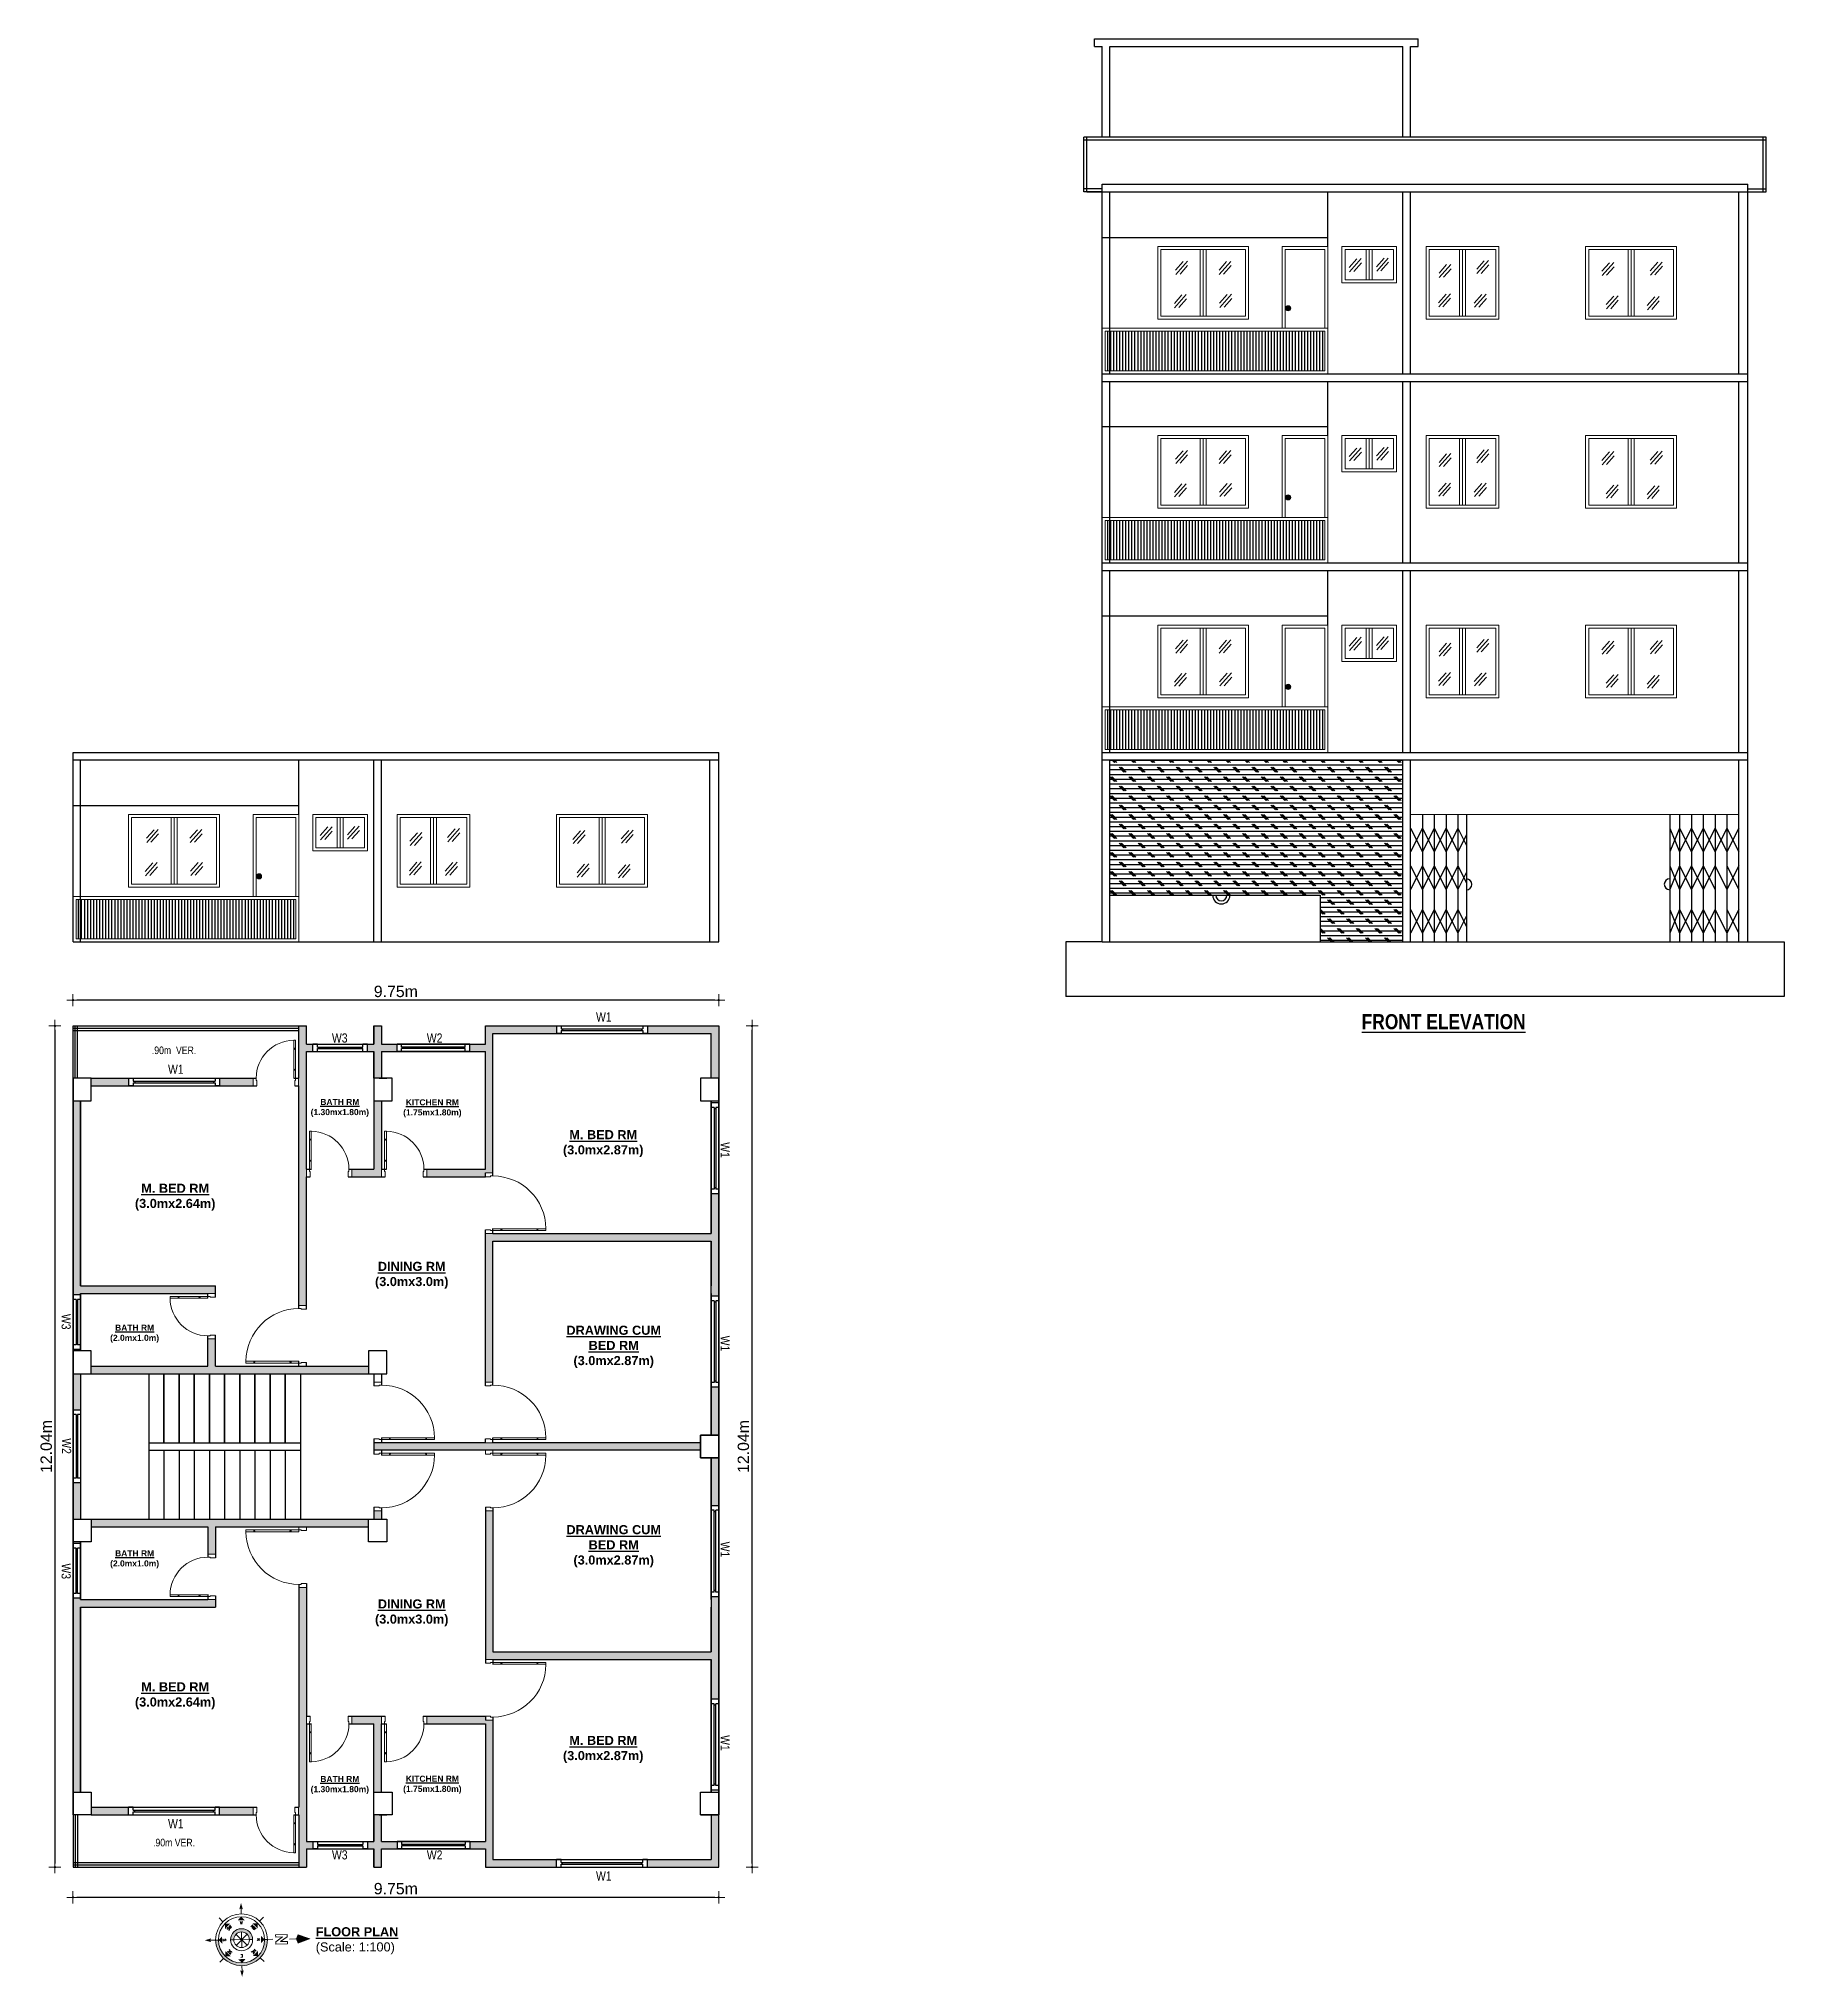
# Model space of a CAD drawing. Header units: inches. Extents: x -4010 to 65129, y -40138 to -1318.
# Drawn here: x 38217 to 39368, y -38390 to -37112 of the extents above; entities that cross this region are included whole.
import ezdxf
from ezdxf.enums import TextEntityAlignment as Align

# ---------------------------------------------------------------- set-up
doc = ezdxf.new("R2010")
doc.units = ezdxf.units.IN
doc.header["$MEASUREMENT"] = 0
doc.header["$PDMODE"] = 99
for name, color, linetype, lineweight in [('1-FOUNDATION DIM', 31, 'Continuous', 5), ('BEAM', 7, 'Continuous', 13), ('Colour 09', 210, 'Continuous', 9), ('DIM', 7, 'Continuous', 15), ('door', 132, 'Continuous', 15), ('RAIL', 200, 'Continuous', 13), ('Slab Line', 5, 'Continuous', 30), ('WIN.', 4, 'Continuous', 13)]:
    doc.layers.add(name, color=color, linetype=linetype, lineweight=lineweight)
for name, color, linetype in [('Brick wall', 3, 'Continuous'), ('RCC', 6, 'Continuous'), ('Rod', 1, 'Continuous'), ('TEX', 7, 'Continuous'), ('wall', 3, 'Continuous'), ('WINDOOR', 7, 'Continuous')]:
    doc.layers.add(name, color=color, linetype=linetype)
doc.styles.add('ARIAL', font='arial.ttf')
doc.styles.add('ROMANS', font='romans')
doc.styles.get("Standard").update_dxf_attribs({"font": 'ARIALN.TTF'})
doc.styles.add('SW', font='swisscl.ttf')
doc.dimstyles.new('3-8', dxfattribs={"dimscale": 1.25, "dimtxt": 6, "dimasz": 2, "dimexe": 0.18, "dimexo": 6, "dimgap": 0, "dimtad": 0, "dimdec": 0, "dimzin": 3, "dimdsep": 46, "dimlunit": 3, "dimtxsty": 'ARIAL', "dimblk": 'DD', "dimcen": 1, "dimse1": 1, "dimse2": 1, "dimclrd": 256, "dimclrt": 256, "dimadec": 0, "dimazin": 0, "dimtfac": 0.5, "dimtdec": 0, "dimtmove": 2, "dimatfit": 0, "dimfxl": 0.18, "dimtvp": 0.75, "dimfrac": 1, "dimtolj": 1, "dimtzin": 0, "dimarcsym": 0})

msp = doc.modelspace()

# ---------------------------------------------------------------- texts
at = {"layer": 'TEX', "linetype": 'ByBlock'}
for s, insert, char_height, width, attachment_point in [('{\\fArial Narrow|b0|i0|c0|p34;W1}', (38584.547, -37753.917), 6, 18.77154, 1), ('.90m  VER.', (38306.182, -37776.389), 5, 75.17356, 2), ('W3', (38410.33, -37767.768), 6, 18.77154, 1), ('W2', (38472.941, -37767.795), 6, 18.77154, 1), ('{\\fArial Narrow|b0|i0|c0|p34;W1}', (38302.214, -37788.409), 6, 18.77154, 1), ('{\\fArial Narrow|b0|i0|c0|p34;W1}', (38302.214, -38292.112), 6, 18.77154, 7), ('.90m VER.', (38306.182, -38304.132), 5, 75.17356, 8), ('W3', (38410.33, -38312.753), 6, 18.77154, 7), ('W2', (38472.941, -38312.727), 6, 18.77154, 7), ('{\\fArial Narrow|b0|i0|c0|p34;W1}', (38584.547, -38326.604), 6, 18.77154, 7)]:
    msp.add_mtext(s, dxfattribs=dict(at, insert=insert, char_height=char_height, width=width, attachment_point=attachment_point))
at = {"layer": 'TEX', "insert": (39143.738, -37760.066), "char_height": 10, "width": 264.64327, "attachment_point": 5, "style": 'SW'}
msp.add_mtext('{\\fArial Narrow|b1|i0|c0|p34;\\LFRONT ELEVATION}', dxfattribs=at)
at = {"layer": 'TEX'}
for s, insert, char_height, width, attachment_point in [('{\\fArial|b1|i0|c0|p34;\\LBATH RM\\P\\l(1.30mx1.80m)}', (38415.548, -37816.923), 4, 86.60934, 5), ('{\\fArial|b1|i0|c0|p34;\\LKITCHEN RM\\P\\l(1.75mx1.80m)}', (38476.591, -37817.124), 4, 86.60934, 5), ('{\\fArial|b1|i0|c0|p34;\\LM. BED RM \\P\\l(3.0mx2.87m)}', (38589.308, -37840.44), 6, 86.60934, 5), ('{\\fArial|b1|i0|c0|p34;\\LM. BED RM \\P\\l(3.0mx2.64m)}', (38306.932, -37875.813), 6, 86.60934, 5), ('{\\fArial|b1|i0|c0|p34;\\LDINING RM\\P\\l(3.0mx3.0m)}', (38462.978, -37927.344), 6, 77.58745, 5), ('{\\fArial|b1|i0|c0|p34;\\LBATH RM\\P\\l(2.0mx1.0m)}', (38280.165, -37965.842), 4, 86.60934, 5), ('{\\fArial|b1|i0|c0|p34;\\LDRAWING CUM\\PBED RM\\P\\l(3.0mx2.87m)}', (38596.219, -37974.483), 6, 77.58745, 5), ('{\\fArial|b1|i0|c0|p34;\\LDRAWING CUM\\PBED RM\\P\\l(3.0mx2.87m)}', (38596.219, -38106.038), 6, 77.58745, 5), ('{\\fArial|b1|i0|c0|p34;\\LBATH RM\\P\\l(2.0mx1.0m)}', (38280.165, -38114.679), 4, 86.60934, 5), ('{\\fArial|b1|i0|c0|p34;\\LDINING RM\\P\\l(3.0mx3.0m)}', (38462.978, -38150.04), 6, 77.58745, 5), ('{\\fArial|b1|i0|c0|p34;\\LM. BED RM \\P\\l(3.0mx2.64m)}', (38306.932, -38204.708), 6, 86.60934, 5), ('{\\fArial|b1|i0|c0|p34;\\LM. BED RM \\P\\l(3.0mx2.87m)}', (38589.308, -38240.081), 6, 86.60934, 5), ('{\\fArial|b1|i0|c0|p34;\\LBATH RM\\P\\l(1.30mx1.80m)}', (38415.548, -38263.598), 4, 86.60934, 5), ('{\\fArial|b1|i0|c0|p34;\\LKITCHEN RM\\P\\l(1.75mx1.80m)}', (38476.591, -38263.397), 4, 86.60934, 5), ('{\\fArial Rounded MT Bold|b0|i0|c0|p34;\\LFLOOR PLAN\\P\\fArial|b0|i0|c0|p34;\\l(Scale: 1:100)}', (38399.658, -38357.403), 6, 271.47295, 1)]:
    msp.add_mtext(s, dxfattribs=dict(at, insert=insert, char_height=char_height, width=width, attachment_point=attachment_point))
at = {"layer": 'TEX', "linetype": 'ByBlock', "char_height": 6, "width": 18.77154, "rotation": 270}
for s, insert, attachment_point in [('{\\fArial Narrow|b0|i0|c0|p34;W1}', (38666.685, -37839.529), 7), ('W3', (38238.009, -37952.804), 1), ('{\\fArial Narrow|b0|i0|c0|p34;W1}', (38666.685, -37967.17), 7), ('W2', (38232.291, -38034.865), 7), ('{\\fArial Narrow|b0|i0|c0|p34;W1}', (38666.685, -38113.351), 9), ('W3', (38238.009, -38127.717), 3), ('{\\fArial Narrow|b0|i0|c0|p34;W1}', (38666.685, -38240.992), 9)]:
    msp.add_mtext(s, dxfattribs=dict(at, insert=insert, attachment_point=attachment_point))

# ---------------------------------------------------------------- blocks, each defined once
blk = doc.blocks.new('A$C779854B7')
at = {"layer": 'RCC'}
for p, q in [((0, 15), (12, 15)), ((0, 0), (0, 15)), ((12, 15), (12, 0)), ((12, 0), (0, 0))]:
    blk.add_line(p, q, dxfattribs=at)
blk = doc.blocks.new("Windoo 4'")
at = {"layer": 'WINDOOR'}
for p, q in [((24, 5), (-24, 5)), ((-24, 5), (-24, 0)), ((24, 0), (-24, 0)), ((-24, 0), (-21, 0)), ((-21, 5), (-21, 3)), ((21, 3), (-21, 3)), ((21, 2), (-21, 2)), ((-21, 2), (-21, 0)), ((-20, 3), (-20, 2)), ((20, 3), (20, 2)), ((24, 5), (21, 5)), ((21, 5), (21, 3)), ((21, 2), (21, 0)), ((21, 0), (24, 0)), ((24, 5), (24, 0))]:
    blk.add_line(p, q, dxfattribs=at)
blk = doc.blocks.new('DD')
for p, q in [((-1.6, 0), (1.6, 0)), ((0, 1.6), (0, -1.6))]:
    blk.add_line(p, q)
at = {"const_width": 0.3}
blk.add_lwpolyline([(-0.15, 0, 1), (0.15, 0, 1)], format="xyb", close=True, dxfattribs=at)
blk = doc.blocks.new('*D1369')
at = {"layer": 'Colour 09', "lineweight": -2}
blk.add_line((38663, -38337.7), (38242, -38337.7), dxfattribs=at)
at = {"layer": 'Defpoints', "color": 0}
for p in [(38239.5, -38317.8), (38665.5, -38317.8), (38239.5, -38337.7)]:
    blk.add_point(p, dxfattribs=at)
at = {"layer": 'Colour 09', "lineweight": -2, "xscale": 2.5, "yscale": 2.5, "zscale": 2.5, "rotation": 180}
blk.add_blockref('DD', (38239.5, -38337.7), dxfattribs=at)
at = {"layer": 'Colour 09', "lineweight": -2, "xscale": 2.5, "yscale": 2.5, "zscale": 2.5}
blk.add_blockref('DD', (38665.5, -38337.7), dxfattribs=at)
at = {"layer": 'Colour 09', "insert": (38452.5, -38332), "char_height": 7.5, "attachment_point": 5, "style": 'ARIAL'}
blk.add_mtext('\\A1;9.75m', dxfattribs=at)
blk = doc.blocks.new('Anno_North_J_Metric')
at = {"linetype": 'ByBlock', "lineweight": -2}
h = blk.add_hatch(color=0, dxfattribs=at)
h.paths.add_polyline_path([(-4.17, 0), (-4.68, 0, 1), (4.68, 0), (4.17, 0, -1)])
h.paths.add_polyline_path([(1.41, 0), (2, 0, 1), (-2, 0), (-1.41, 0, -1)])
at = {"color": 0, "linetype": 'ByBlock', "lineweight": -2}
for p, q in [((-3.31, 3.31), (-4.01, 4.01)), ((0, 4.68), (0, 5.67)), ((3.31, 3.31), (4.01, 4.01)), ((-4.68, 0), (-5.67, 0)), ((-4.68, 0), (-4.17, 0)), ((-1.41, 0), (-2, 0)), ((-1.41, 0), (1.41, 0)), ((1.41, 0), (-1.41, 0)), ((-1, 1), (1, -1)), ((-1, -1), (1, 1)), ((1, -1), (-1, 1)), ((1, 1), (-1, -1)), ((0, 1.41), (0, -1.41)), ((0, -1.41), (0, 1.41)), ((1.41, 0), (2, 0)), ((4.68, 0), (4.17, 0)), ((4.68, 0), (5.67, 0)), ((6.17, 0.4), (6.17, 0.82)), ((6.17, 0.82), (8.27, 0.82)), ((7.43, 0.4), (6.17, 0.4)), ((6.17, -0.44), (7.43, 0.4)), ((8.27, 0.4), (7.01, -0.44)), ((8.27, 0.82), (8.27, 0.4)), ((8.67, 0), (9.83, 0)), ((-3.31, -3.31), (-4.01, -4.01)), ((3.31, -3.31), (4.01, -4.01)), ((6.17, -0.86), (6.17, -0.44)), ((8.27, -0.86), (6.17, -0.86)), ((7.01, -0.44), (8.27, -0.44)), ((8.27, -0.44), (8.27, -0.86)), ((0, -4.68), (0, -5.67))]:
    blk.add_line(p, q, dxfattribs=at)
for radius in [4.68, 4.17, 2, 1.41]:
    blk.add_circle((0, 0), radius, dxfattribs=at)
for points in [[(0, 4.17), (0.67, 3.5), (-0.67, 3.5)], [(-0.33, 5.5), (0, 5.67), (0, 6.67)], [(0, 6.67), (0.33, 5.5), (0, 5.67)], [(-6.67, 0), (-5.5, 0.33), (-5.67, 0)], [(-5.5, -0.33), (-5.67, 0), (-6.67, 0)], [(-4.17, 0), (-3.5, 0.67), (-3.5, -0.67)], [(-2.95, 2.95), (-2, 2.95), (-2.95, 2)], [(2.95, 2.95), (2.95, 2), (2, 2.95)], [(4.17, 0), (3.5, -0.67), (3.5, 0.67)], [(12.5, 0), (10.17, 0.83), (9.83, 0)], [(9.83, 0), (10.17, -0.83), (12.5, 0)], [(-2.95, -2.95), (-2.95, -2), (-2, -2.95)], [(0, -4.17), (-0.67, -3.5), (0.67, -3.5)], [(2.95, -2.95), (2, -2.95), (2.95, -2)], [(0, -6.67), (-0.33, -5.5), (0, -5.67)], [(0.33, -5.5), (0, -5.67), (0, -6.67)]]:
    blk.add_solid(points, dxfattribs=at)
at = {"color": 0, "linetype": 'ByBlock', "lineweight": -2, "style": 'ROMANS'}
for s, rotation, p in [('S', 270, (-3.33, 0)), ('SW', 45, (-2, 2)), ('NW', 315, (2, 2)), ('N', 270, (2.83, 0)), ('SE', 135, (-2, -2)), ('E', 180, (0, -2.67)), ('NE', 225, (2, -2))]:
    blk.add_text(s, height=0.5, rotation=rotation, dxfattribs=at).set_placement(p, align=Align.CENTER)
blk.add_text('W', height=0.5, dxfattribs=at).set_placement((0, 2.83), align=Align.CENTER)
blk = doc.blocks.new('D40')
at = {"layer": 'door'}
for p, q in [((2, 5), (2, 40)), ((3.2, 40), (2, 40)), ((3.2, 5), (3.2, 40)), ((2.4, 34), (2, 34)), ((2.4, 34), (2.4, 34.7)), ((2.9, 34.7), (2.4, 34.7)), ((2.9, 34), (2.9, 34.7)), ((3.2, 34), (2.9, 34)), ((0, 0), (0, 5)), ((0, 5), (2, 5)), ((2.5, 0), (0, 0)), ((2, 11), (2.4, 11)), ((2, 5), (2, 3.5)), ((2, 5), (3.2, 5)), ((2, 3.5), (2.5, 3.5)), ((2.4, 10.2), (2.4, 11)), ((2.4, 10.2), (2.9, 10.2)), ((2.5, 3.5), (2.5, 0)), ((2.9, 10.2), (2.9, 11)), ((2.9, 11), (3.2, 11)), ((38, 3.5), (37.5, 3.5)), ((37.5, 3.5), (37.5, 0)), ((37.5, 0), (40, 0)), ((40, 5), (38, 5)), ((38, 5), (38, 3.5)), ((40, 0), (40, 5))]:
    blk.add_line(p, q, dxfattribs=at)
blk.add_arc((2.9, 4.9), 35.1, 0.2318, 89.393, dxfattribs=at)
blk = doc.blocks.new('W-3FT')
at = {"layer": 'WINDOOR'}
for p, q in [((-36, 0), (-36, -5)), ((-36, 0), (-33, 0)), ((-36, 0), (0, 0)), ((-33, 0), (-33, -2)), ((-3, 0), (-3, -2)), ((0, 0), (0, -5)), ((-33, -5), (-36, -5)), ((-36, -5), (0, -5)), ((-33, -2), (-3, -2)), ((-33, -3), (-33, -5)), ((-33, -3), (-3, -3)), ((-32, -2), (-32, -3)), ((-4, -2), (-4, -3)), ((-3, -3), (-3, -5)), ((0, -5), (-3, -5))]:
    blk.add_line(p, q, dxfattribs=at)
blk = doc.blocks.new('D30')
at = {"layer": 'door'}
for p, q in [((2, 5), (2, 30)), ((3.2, 30), (2, 30)), ((3.2, 5), (3.2, 30)), ((2.4, 24), (2, 24)), ((2.4, 24), (2.4, 24.7)), ((2.9, 24.7), (2.4, 24.7)), ((2.9, 24), (2.9, 24.7)), ((3.2, 24), (2.9, 24)), ((0, 0), (0, 5)), ((0, 5), (2, 5)), ((2.5, 0), (0, 0)), ((2, 11), (2.4, 11)), ((2, 5), (2, 3.5)), ((2, 5), (3.2, 5)), ((2, 3.5), (2.5, 3.5)), ((2.4, 10.2), (2.4, 11)), ((2.4, 10.2), (2.9, 10.2)), ((2.5, 3.5), (2.5, 0)), ((2.9, 10.2), (2.9, 11)), ((2.9, 11), (3.2, 11)), ((28, 3.5), (27.5, 3.5)), ((27.5, 3.5), (27.5, 0)), ((27.5, 0), (30, 0)), ((30, 5), (28, 5)), ((28, 5), (28, 3.5)), ((30, 0), (30, 5))]:
    blk.add_line(p, q, dxfattribs=at)
blk.add_arc((2.9, 4.9), 25.1, 0.3204, 89.1727, dxfattribs=at)
blk = doc.blocks.new('W-1')
at = {"layer": 'WINDOOR'}
for p, q in [((-60, 0), (-60, -5)), ((-60, 0), (-57, 0)), ((-60, 0), (0, 0)), ((-57, 0), (-57, -2)), ((-3, 0), (-3, -2)), ((0, 0), (0, -5)), ((-57, -5), (-60, -5)), ((-60, -5), (0, -5)), ((-57, -2), (-3, -2)), ((-57, -3), (-57, -5)), ((-57, -3), (-3, -3)), ((-56, -2), (-56, -3)), ((-4, -2), (-4, -3)), ((-3, -3), (-3, -5)), ((0, -5), (-3, -5))]:
    blk.add_line(p, q, dxfattribs=at)
blk = doc.blocks.new('*D1370')
at = {"layer": 'Colour 09', "lineweight": -2}
blk.add_line((38687.5, -38315.3), (38687.5, -37765.3), dxfattribs=at)
at = {"layer": 'Defpoints', "color": 0}
for p in [(38665.5, -37762.8), (38687.5, -37762.8), (38665.5, -38317.8)]:
    blk.add_point(p, dxfattribs=at)
at = {"layer": 'Colour 09', "lineweight": -2, "xscale": 2.5, "yscale": 2.5, "zscale": 2.5}
for p, rotation in [((38687.5, -37762.8), 90), ((38687.5, -38317.8), 270)]:
    blk.add_blockref('DD', p, dxfattribs=dict(at, rotation=rotation))
at = {"layer": 'Colour 09', "insert": (38681.8, -38040.3), "char_height": 7.5, "attachment_point": 5, "rotation": 90, "style": 'ARIAL'}
blk.add_mtext('\\A1;12.04m', dxfattribs=at)
blk = doc.blocks.new('*D1371')
at = {"layer": 'Colour 09', "lineweight": -2}
blk.add_line((38227.6, -37765.3), (38227.6, -38315.3), dxfattribs=at)
at = {"layer": 'Defpoints', "color": 0}
for p in [(38239.5, -37762.8), (38227.6, -38317.8), (38239.5, -38317.8)]:
    blk.add_point(p, dxfattribs=at)
at = {"layer": 'Colour 09', "lineweight": -2, "xscale": 2.5, "yscale": 2.5, "zscale": 2.5}
for p, rotation in [((38227.6, -37762.8), 90), ((38227.6, -38317.8), 270)]:
    blk.add_blockref('DD', p, dxfattribs=dict(at, rotation=rotation))
at = {"layer": 'Colour 09', "insert": (38221.9, -38040.3), "char_height": 7.5, "attachment_point": 5, "rotation": 90, "style": 'ARIAL'}
blk.add_mtext('\\A1;12.04m', dxfattribs=at)
blk = doc.blocks.new('*D1372')
at = {"layer": 'Colour 09', "lineweight": -2}
blk.add_line((38663, -37745.8), (38242, -37745.8), dxfattribs=at)
at = {"layer": 'Defpoints', "color": 0}
for p in [(38239.5, -37709), (38665.5, -37709), (38239.5, -37745.8)]:
    blk.add_point(p, dxfattribs=at)
at = {"layer": 'Colour 09', "lineweight": -2, "xscale": 2.5, "yscale": 2.5, "zscale": 2.5, "rotation": 180}
blk.add_blockref('DD', (38239.5, -37745.8), dxfattribs=at)
at = {"layer": 'Colour 09', "lineweight": -2, "xscale": 2.5, "yscale": 2.5, "zscale": 2.5}
blk.add_blockref('DD', (38665.5, -37745.8), dxfattribs=at)
at = {"layer": 'Colour 09', "insert": (38452.5, -37740.1), "char_height": 7.5, "attachment_point": 5, "style": 'ARIAL'}
blk.add_mtext('\\A1;9.75m', dxfattribs=at)

# ---------------------------------------------------------------- dimensions: what is measured, and where the dimension line sits
at = {"layer": 'Colour 09'}
for base, p1, p2, picture, middle in [((38239.536, -37745.834), (38665.536, -37708.99), (38239.536, -37708.99), '*D1372', (38452.536, -37740.09)), ((38239.536, -38337.74), (38665.536, -38317.752), (38239.536, -38317.752), '*D1369', (38452.536, -38331.996))]:
    dim = msp.add_linear_dim(base=base, p1=p1, p2=p2, text='9.75m', dimstyle='3-8', dxfattribs=at)
    dim.commit()
    dim.dimension.update_dxf_attribs({"geometry": picture, "text_midpoint": middle})
for base, p1, p2, picture, middle in [((38227.604, -38317.752), (38239.536, -37762.769), (38239.536, -38317.752), '*D1371', (38221.86, -38040.261)), ((38687.534, -37762.769), (38665.536, -38317.752), (38665.536, -37762.769), '*D1370', (38681.79, -38040.261))]:
    dim = msp.add_linear_dim(base=base, p1=p1, p2=p2, angle=270, text='12.04m', dimstyle='3-8', dxfattribs=at)
    dim.commit()
    dim.dimension.update_dxf_attribs({"geometry": picture, "text_midpoint": middle})

# ---------------------------------------------------------------- hatches: boundary and pattern name
at = {"layer": 'Rod'}
h = msp.add_hatch(dxfattribs=at)
h.set_pattern_fill('CORK', color=256, scale=25, style=0)
h.set_pattern_definition([(0, (0, 0), (0, 3.125), []), (135, (1.5625, -1.5625), (-6.25, -6.25), [4.4194174, -4.4194174]), (135, (2.344, -1.5625), (-6.25, -6.25), [4.4194174, -4.4194174]), (135, (3.125, -1.5625), (-6.25, -6.25), [4.4194174, -4.4194174])])
h.paths.add_polyline_path([(39116.915, -37587.344), (38923.415, -37587.344), (38923.415, -37676.639), (39062.352, -37676.639), (39062.352, -37707.344), (39116.915, -37707.344)])
h = msp.add_hatch(color=256, dxfattribs=at)
h.paths.add_polyline_path([(38358.37, -37797.261), (38336.203, -37797.261), (38336.203, -37802.261), (38358.37, -37802.261)])
h.paths.add_polyline_path([(38393.536, -37779.769), (38397.786, -37779.769), (38397.786, -37774.769), (38393.536, -37774.769), (38393.536, -37762.769), (38388.536, -37762.769), (38388.536, -37797.261), (38388.37, -37797.261), (38388.37, -37802.261), (38388.536, -37802.261), (38388.536, -37947.261), (38393.536, -37947.261), (38393.536, -37862.269), (38393.536, -37857.269)])
h.paths.add_polyline_path([(38453.286, -37774.769), (38443.036, -37774.769), (38443.036, -37762.769), (38438.036, -37762.769), (38438.036, -37774.769), (38433.786, -37774.769), (38433.786, -37779.769), (38438.036, -37779.769), (38438.036, -37797.261), (38443.036, -37797.261), (38443.036, -37779.769), (38453.286, -37779.769)])
h.paths.add_polyline_path([(38443.036, -37812.261), (38438.036, -37812.261), (38438.036, -37857.269), (38423.536, -37857.269), (38423.536, -37862.269), (38443.036, -37862.269), (38443.036, -37857.269)])
h.paths.add_polyline_path([(38516.536, -37767.769), (38558.536, -37767.769), (38558.536, -37762.769), (38511.536, -37762.769), (38511.536, -37774.769), (38501.286, -37774.769), (38501.286, -37779.769), (38511.536, -37779.769), (38511.536, -37857.269), (38473.036, -37857.269), (38473.036, -37862.269), (38511.536, -37862.269), (38511.536, -37859.769), (38516.536, -37859.769)])
h.paths.add_polyline_path([(38665.536, -37762.769), (38618.536, -37762.769), (38618.536, -37767.769), (38660.536, -37767.769), (38660.536, -37797.261), (38665.536, -37797.261)])
h.paths.add_polyline_path([(38665.536, -37873.518), (38660.536, -37873.518), (38660.536, -37899.769), (38516.536, -37899.769), (38511.536, -37899.769), (38511.536, -37997.761), (38516.536, -37997.761), (38516.536, -37904.769), (38660.536, -37904.769), (38660.536, -37941.16), (38665.536, -37941.16)])
h.paths.add_polyline_path([(38653.536, -38037.761), (38516.536, -38037.761), (38511.536, -38037.761), (38438.036, -38037.761), (38438.036, -38042.761), (38443.036, -38042.761), (38653.536, -38042.761)])
h.paths.add_polyline_path([(38665.536, -38001.16), (38660.536, -38001.16), (38660.536, -38032.761), (38665.536, -38032.761)])
h.paths.add_polyline_path([(38665.536, -38047.761), (38660.536, -38047.761), (38660.536, -38079.361), (38665.536, -38079.361)])
h.paths.add_polyline_path([(38665.536, -38139.361), (38660.536, -38139.361), (38660.536, -38175.752), (38516.536, -38175.752), (38516.536, -38082.761), (38511.536, -38082.761), (38511.536, -38180.752), (38516.536, -38180.752), (38660.536, -38180.752), (38660.536, -38207.003), (38665.536, -38207.003)])
h.paths.add_polyline_path([(38516.536, -38220.752), (38511.536, -38220.752), (38511.536, -38218.252), (38473.036, -38218.252), (38473.036, -38223.252), (38511.536, -38223.252), (38511.536, -38300.752), (38501.286, -38300.752), (38501.286, -38305.752), (38511.536, -38305.752), (38511.536, -38317.752), (38558.536, -38317.752), (38558.536, -38312.752), (38516.536, -38312.752)])
h.paths.add_polyline_path([(38665.536, -38283.261), (38660.536, -38283.261), (38660.536, -38312.752), (38618.536, -38312.752), (38618.536, -38317.752), (38665.536, -38317.752)])
h.paths.add_polyline_path([(38453.286, -38300.752), (38443.036, -38300.752), (38443.036, -38283.261), (38441.536, -38283.261), (38438.036, -38283.261), (38438.036, -38300.752), (38433.786, -38300.752), (38433.786, -38305.752), (38438.036, -38305.752), (38438.036, -38317.752), (38443.036, -38317.752), (38443.036, -38305.752), (38453.286, -38305.752)])
h.paths.add_polyline_path([(38397.786, -38300.752), (38393.536, -38300.752), (38393.536, -38223.252), (38393.536, -38218.252), (38393.536, -38216.752), (38393.536, -38133.261), (38388.536, -38133.261), (38388.536, -38278.261), (38388.37, -38278.261), (38388.37, -38283.261), (38388.536, -38283.261), (38388.536, -38317.752), (38393.536, -38317.752), (38393.536, -38305.752), (38397.786, -38305.752)])
h.paths.add_polyline_path([(38443.036, -38223.252), (38443.036, -38218.252), (38423.536, -38218.252), (38423.536, -38223.252), (38438.036, -38223.252), (38438.036, -38268.261), (38443.036, -38268.261)])
h.paths.add_polyline_path([(38434.536, -38088.261), (38251.536, -38088.261), (38251.536, -38093.261), (38328.536, -38093.261), (38328.536, -38111.261), (38333.536, -38111.261), (38333.536, -38093.261), (38434.536, -38093.261)])
h.paths.add_polyline_path([(38443.036, -38082.761), (38438.036, -38082.761), (38438.036, -38088.261), (38443.036, -38088.261)])
h.paths.add_polyline_path([(38244.536, -38146.261), (38333.536, -38146.261), (38333.536, -38141.261), (38328.536, -38141.261), (38244.536, -38141.261), (38244.536, -38140.261), (38239.536, -38140.261), (38239.536, -38268.261), (38244.536, -38268.261)])
h.paths.add_polyline_path([(38276.203, -38278.261), (38251.536, -38278.261), (38251.536, -38283.261), (38276.203, -38283.261)])
h.paths.add_polyline_path([(38358.37, -38278.261), (38336.203, -38278.261), (38336.203, -38283.261), (38358.37, -38283.261)])
h.paths.add_polyline_path([(38434.536, -37987.261), (38333.536, -37987.261), (38333.536, -37969.261), (38328.536, -37969.261), (38328.536, -37987.261), (38251.536, -37987.261), (38251.536, -37992.261), (38434.536, -37992.261)])
h.paths.add_polyline_path([(38244.536, -37992.261), (38239.536, -37992.261), (38239.536, -38016.261), (38244.536, -38016.261)])
h.paths.add_polyline_path([(38244.536, -38064.261), (38239.536, -38064.261), (38239.536, -38088.261), (38244.536, -38088.261)])
h.paths.add_polyline_path([(38244.536, -37812.261), (38239.536, -37812.261), (38239.536, -37940.261), (38244.536, -37940.261), (38244.536, -37939.261), (38328.536, -37939.261), (38333.536, -37939.261), (38333.536, -37934.261), (38328.536, -37934.261), (38244.536, -37934.261)])
h.paths.add_polyline_path([(38276.203, -37797.261), (38251.536, -37797.261), (38251.536, -37802.261), (38276.203, -37802.261)])

# ---------------------------------------------------------------- linework, layer by layer
at = {"lineweight": 25}
for p, q in [((39129.715, -37623.344), (39129.715, -37707.344)), ((39137.515, -37623.344), (39137.515, -37707.344)), ((39145.315, -37623.344), (39145.315, -37707.344)), ((39153.115, -37623.344), (39153.115, -37707.344)), ((39292.915, -37623.344), (39292.915, -37707.344)), ((39299.415, -37623.344), (39299.415, -37707.344)), ((39307.215, -37623.344), (39307.215, -37707.344)), ((39307.215, -37623.344), (39307.215, -37707.344)), ((39315.015, -37623.344), (39315.015, -37707.344)), ((39322.815, -37623.344), (39322.815, -37707.344)), ((39330.615, -37623.344), (39330.615, -37707.344))]:
    msp.add_line(p, q, dxfattribs=at)
at = {"layer": 'BEAM', "lineweight": 25}
for p, q in [((39121.915, -37632.444), (39129.715, -37648.044)), ((39129.715, -37632.444), (39121.915, -37648.044)), ((39129.715, -37632.444), (39137.515, -37648.044)), ((39137.515, -37632.444), (39129.715, -37648.044)), ((39137.515, -37632.444), (39145.315, -37648.044)), ((39145.315, -37632.444), (39137.515, -37648.044)), ((39145.315, -37632.444), (39153.115, -37648.044)), ((39153.115, -37632.444), (39145.315, -37648.044)), ((39153.115, -37632.444), (39158.785, -37643.784)), ((39292.915, -37632.444), (39299.415, -37648.044)), ((39299.415, -37632.444), (39292.915, -37648.044)), ((39307.215, -37632.444), (39299.415, -37648.044)), ((39299.415, -37632.444), (39307.215, -37648.044)), ((39315.015, -37632.444), (39307.215, -37648.044)), ((39307.215, -37632.444), (39315.015, -37648.044)), ((39315.015, -37632.444), (39322.815, -37648.044)), ((39322.815, -37632.444), (39315.015, -37648.044)), ((39322.815, -37632.444), (39330.615, -37648.044)), ((39330.615, -37632.444), (39322.815, -37648.044)), ((39330.615, -37632.444), (39338.415, -37648.044)), ((39338.415, -37632.444), (39330.615, -37648.044)), ((39158.785, -37636.705), (39153.115, -37648.044)), ((39129.715, -37657.144), (39121.915, -37672.744)), ((39121.915, -37657.144), (39129.715, -37672.744)), ((39137.515, -37657.144), (39129.715, -37672.744)), ((39129.715, -37657.144), (39137.515, -37672.744)), ((39145.315, -37657.144), (39137.515, -37672.744)), ((39137.515, -37657.144), (39145.315, -37672.744)), ((39153.115, -37657.144), (39145.315, -37672.744)), ((39145.315, -37657.144), (39153.115, -37672.744)), ((39153.115, -37657.144), (39158.785, -37668.484)), ((39158.785, -37661.405), (39153.115, -37672.744)), ((39299.415, -37657.144), (39292.915, -37672.744)), ((39292.915, -37657.144), (39299.415, -37672.744)), ((39299.415, -37657.144), (39307.215, -37672.744)), ((39307.215, -37657.144), (39299.415, -37672.744)), ((39307.215, -37657.144), (39315.015, -37672.744)), ((39315.015, -37657.144), (39307.215, -37672.744)), ((39322.815, -37657.144), (39315.015, -37672.744)), ((39315.015, -37657.144), (39322.815, -37672.744)), ((39322.815, -37657.144), (39330.615, -37672.744)), ((39338.415, -37657.144), (39330.615, -37672.744)), ((39330.615, -37657.144), (39338.415, -37672.744)), ((39121.915, -37685.917), (39129.715, -37701.517)), ((39129.715, -37685.917), (39121.915, -37701.517)), ((39129.715, -37685.917), (39137.515, -37701.517)), ((39137.515, -37685.917), (39129.715, -37701.517)), ((39137.515, -37685.917), (39145.315, -37701.517)), ((39145.315, -37685.917), (39137.515, -37701.517)), ((39145.315, -37685.917), (39153.115, -37701.517)), ((39153.115, -37685.917), (39145.315, -37701.517)), ((39153.115, -37685.917), (39158.785, -37697.256)), ((39292.915, -37685.917), (39299.415, -37701.517)), ((39299.415, -37685.917), (39292.915, -37701.517)), ((39307.215, -37685.917), (39299.415, -37701.517)), ((39299.415, -37685.917), (39307.215, -37701.517)), ((39315.015, -37685.917), (39307.215, -37701.517)), ((39307.215, -37685.917), (39315.015, -37701.517)), ((39315.015, -37685.917), (39322.815, -37701.517)), ((39322.815, -37685.917), (39315.015, -37701.517)), ((39322.815, -37685.917), (39330.615, -37701.517)), ((39330.615, -37685.917), (39338.415, -37701.517)), ((39338.415, -37685.917), (39330.615, -37701.517)), ((39158.785, -37690.178), (39153.115, -37701.517))]:
    msp.add_line(p, q, dxfattribs=at)
at = {"layer": 'Brick wall'}
for p, q in [((39158.785, -37623.328), (39158.785, -37707.668)), ((39292.915, -37623.221), (39292.915, -37707.56))]:
    msp.add_line(p, q, dxfattribs=at)
for centre, start, end in [((39158.785, -37669.477), 270, 90), ((39292.915, -37669.369), 90, 270)]:
    msp.add_arc(centre, 3.601, start, end, dxfattribs=at)
at = {"layer": 'RAIL'}
for p, q in [((39158.785, -37623.328), (39121.915, -37623.328)), ((39121.915, -37623.328), (39338.415, -37623.328))]:
    msp.add_line(p, q, dxfattribs=at)
at = {"layer": 'RCC'}
for p, q in [((38441.536, -37797.261), (38446.536, -37797.261)), ((38289.536, -38037.761), (38389.536, -38037.761)), ((38289.536, -38037.761), (38389.536, -38037.761)), ((38289.536, -38042.761), (38389.536, -38042.761)), ((38289.536, -38042.761), (38389.536, -38042.761)), ((38441.536, -38283.261), (38446.536, -38283.261)), ((38441.536, -38283.261), (38446.536, -38283.261))]:
    msp.add_line(p, q, dxfattribs=at)
at = {"layer": 'Rod'}
for p, q in [((39356.415, -37176.566), (38906.415, -37176.566)), ((38906.415, -37212.566), (38906.415, -37176.566)), ((39356.415, -37178.566), (38906.415, -37178.566)), ((38908.415, -37212.566), (38908.415, -37176.566)), ((39354.415, -37212.566), (39354.415, -37176.566)), ((39356.415, -37212.566), (39356.415, -37176.566)), ((38918.415, -37210.566), (38906.415, -37210.566)), ((38918.415, -37212.566), (38906.415, -37212.566)), ((39067.415, -37248.566), (39067.415, -37212.566)), ((39344.415, -37210.566), (39356.415, -37210.566)), ((39344.415, -37212.566), (39356.415, -37212.566)), ((38921.888, -37304.566), (38921.888, -37330.566)), ((38923.888, -37304.566), (38923.888, -37330.566)), ((38925.888, -37304.566), (38925.888, -37330.566)), ((38927.888, -37304.566), (38927.888, -37330.566)), ((38929.888, -37304.566), (38929.888, -37330.566)), ((38931.888, -37304.566), (38931.888, -37330.566)), ((38933.888, -37304.566), (38933.888, -37330.566)), ((38935.888, -37304.566), (38935.888, -37330.566)), ((38937.888, -37304.566), (38937.888, -37330.566)), ((38939.888, -37304.566), (38939.888, -37330.566)), ((38941.888, -37304.566), (38941.888, -37330.566)), ((38943.888, -37304.566), (38943.888, -37330.566)), ((38945.888, -37304.566), (38945.888, -37330.566)), ((38947.888, -37304.566), (38947.888, -37330.566)), ((38949.888, -37304.566), (38949.888, -37330.566)), ((38951.888, -37304.566), (38951.888, -37330.566)), ((38953.888, -37304.566), (38953.888, -37330.566)), ((38955.888, -37304.566), (38955.888, -37330.566)), ((38957.888, -37304.566), (38957.888, -37330.566)), ((38959.888, -37304.566), (38959.888, -37330.566)), ((38961.888, -37304.566), (38961.888, -37330.566)), ((38963.888, -37304.566), (38963.888, -37330.566)), ((38965.888, -37304.566), (38965.888, -37330.566)), ((38967.888, -37304.566), (38967.888, -37330.566)), ((38969.888, -37304.566), (38969.888, -37330.566)), ((38971.888, -37304.566), (38971.888, -37330.566)), ((38973.888, -37304.566), (38973.888, -37330.566)), ((38975.888, -37304.566), (38975.888, -37330.566)), ((38977.888, -37304.566), (38977.888, -37330.566)), ((38979.888, -37304.566), (38979.888, -37330.566)), ((38981.888, -37304.566), (38981.888, -37330.566)), ((38983.888, -37304.566), (38983.888, -37330.566)), ((38985.888, -37304.566), (38985.888, -37330.566)), ((38987.888, -37304.566), (38987.888, -37330.566)), ((38989.888, -37304.566), (38989.888, -37330.566)), ((38991.888, -37304.566), (38991.888, -37330.566)), ((38993.888, -37304.566), (38993.888, -37330.566)), ((38995.888, -37304.566), (38995.888, -37330.566)), ((38997.888, -37304.566), (38997.888, -37330.566)), ((38999.888, -37304.566), (38999.888, -37330.566)), ((39001.888, -37304.566), (39001.888, -37330.566)), ((39003.888, -37304.566), (39003.888, -37330.566)), ((39005.888, -37304.566), (39005.888, -37330.566)), ((39007.888, -37304.566), (39007.888, -37330.566)), ((39009.888, -37304.566), (39009.888, -37330.566)), ((39011.888, -37304.566), (39011.888, -37330.566)), ((39013.888, -37304.566), (39013.888, -37330.566)), ((39015.888, -37304.566), (39015.888, -37330.566)), ((39017.888, -37304.566), (39017.888, -37330.566)), ((39019.888, -37304.566), (39019.888, -37330.566)), ((39021.888, -37304.566), (39021.888, -37330.566)), ((39023.888, -37304.566), (39023.888, -37330.566)), ((39025.888, -37304.566), (39025.888, -37330.566)), ((39027.888, -37304.566), (39027.888, -37330.566)), ((39029.888, -37304.566), (39029.888, -37330.566)), ((39031.888, -37304.566), (39031.888, -37330.566)), ((39033.888, -37304.566), (39033.888, -37330.566)), ((39035.888, -37304.566), (39035.888, -37330.566)), ((39037.888, -37304.566), (39037.888, -37330.566)), ((39039.888, -37304.566), (39039.888, -37330.566)), ((39041.888, -37304.566), (39041.888, -37330.566)), ((39043.888, -37304.566), (39043.888, -37330.566)), ((39045.888, -37304.566), (39045.888, -37330.566)), ((39047.888, -37304.566), (39047.888, -37330.566)), ((39047.888, -37304.566), (39047.888, -37330.566)), ((39049.888, -37304.566), (39049.888, -37330.566)), ((39049.888, -37304.566), (39049.888, -37330.566)), ((39051.888, -37304.566), (39051.888, -37330.566)), ((39053.888, -37304.566), (39053.888, -37330.566)), ((39055.888, -37304.566), (39055.888, -37330.566)), ((39057.888, -37304.566), (39057.888, -37330.566)), ((39059.888, -37304.566), (39059.888, -37330.566)), ((39061.888, -37304.566), (39061.888, -37330.566)), ((39063.888, -37304.566), (39063.888, -37330.566)), ((39067.415, -37373.344), (39067.415, -37337.344)), ((38921.888, -37429.344), (38921.888, -37455.344)), ((38923.888, -37429.344), (38923.888, -37455.344)), ((38925.888, -37429.344), (38925.888, -37455.344)), ((38927.888, -37429.344), (38927.888, -37455.344)), ((38929.888, -37429.344), (38929.888, -37455.344)), ((38931.888, -37429.344), (38931.888, -37455.344)), ((38933.888, -37429.344), (38933.888, -37455.344)), ((38935.888, -37429.344), (38935.888, -37455.344)), ((38937.888, -37429.344), (38937.888, -37455.344)), ((38939.888, -37429.344), (38939.888, -37455.344)), ((38941.888, -37429.344), (38941.888, -37455.344)), ((38943.888, -37429.344), (38943.888, -37455.344)), ((38945.888, -37429.344), (38945.888, -37455.344)), ((38947.888, -37429.344), (38947.888, -37455.344)), ((38949.888, -37429.344), (38949.888, -37455.344)), ((38951.888, -37429.344), (38951.888, -37455.344)), ((38953.888, -37429.344), (38953.888, -37455.344)), ((38955.888, -37429.344), (38955.888, -37455.344)), ((38957.888, -37429.344), (38957.888, -37455.344)), ((38959.888, -37429.344), (38959.888, -37455.344)), ((38961.888, -37429.344), (38961.888, -37455.344)), ((38963.888, -37429.344), (38963.888, -37455.344)), ((38965.888, -37429.344), (38965.888, -37455.344)), ((38967.888, -37429.344), (38967.888, -37455.344)), ((38969.888, -37429.344), (38969.888, -37455.344)), ((38971.888, -37429.344), (38971.888, -37455.344)), ((38973.888, -37429.344), (38973.888, -37455.344)), ((38975.888, -37429.344), (38975.888, -37455.344)), ((38977.888, -37429.344), (38977.888, -37455.344)), ((38979.888, -37429.344), (38979.888, -37455.344)), ((38981.888, -37429.344), (38981.888, -37455.344)), ((38983.888, -37429.344), (38983.888, -37455.344)), ((38985.888, -37429.344), (38985.888, -37455.344)), ((38987.888, -37429.344), (38987.888, -37455.344)), ((38989.888, -37429.344), (38989.888, -37455.344)), ((38991.888, -37429.344), (38991.888, -37455.344)), ((38993.888, -37429.344), (38993.888, -37455.344)), ((38995.888, -37429.344), (38995.888, -37455.344)), ((38997.888, -37429.344), (38997.888, -37455.344)), ((38999.888, -37429.344), (38999.888, -37455.344)), ((39001.888, -37429.344), (39001.888, -37455.344)), ((39003.888, -37429.344), (39003.888, -37455.344)), ((39005.888, -37429.344), (39005.888, -37455.344)), ((39007.888, -37429.344), (39007.888, -37455.344)), ((39009.888, -37429.344), (39009.888, -37455.344)), ((39011.888, -37429.344), (39011.888, -37455.344)), ((39013.888, -37429.344), (39013.888, -37455.344)), ((39015.888, -37429.344), (39015.888, -37455.344)), ((39017.888, -37429.344), (39017.888, -37455.344)), ((39019.888, -37429.344), (39019.888, -37455.344)), ((39021.888, -37429.344), (39021.888, -37455.344)), ((39023.888, -37429.344), (39023.888, -37455.344)), ((39025.888, -37429.344), (39025.888, -37455.344)), ((39027.888, -37429.344), (39027.888, -37455.344)), ((39029.888, -37429.344), (39029.888, -37455.344)), ((39031.888, -37429.344), (39031.888, -37455.344)), ((39033.888, -37429.344), (39033.888, -37455.344)), ((39035.888, -37429.344), (39035.888, -37455.344)), ((39037.888, -37429.344), (39037.888, -37455.344)), ((39039.888, -37429.344), (39039.888, -37455.344)), ((39041.888, -37429.344), (39041.888, -37455.344)), ((39043.888, -37429.344), (39043.888, -37455.344)), ((39045.888, -37429.344), (39045.888, -37455.344)), ((39047.888, -37429.344), (39047.888, -37455.344)), ((39047.888, -37429.344), (39047.888, -37455.344)), ((39049.888, -37429.344), (39049.888, -37455.344)), ((39049.888, -37429.344), (39049.888, -37455.344)), ((39051.888, -37429.344), (39051.888, -37455.344)), ((39053.888, -37429.344), (39053.888, -37455.344)), ((39055.888, -37429.344), (39055.888, -37455.344)), ((39057.888, -37429.344), (39057.888, -37455.344)), ((39059.888, -37429.344), (39059.888, -37455.344)), ((39061.888, -37429.344), (39061.888, -37455.344)), ((39063.888, -37429.344), (39063.888, -37455.344)), ((39067.415, -37498.344), (39067.415, -37462.344)), ((38921.888, -37554.344), (38921.888, -37580.344)), ((38923.888, -37554.344), (38923.888, -37580.344)), ((38925.888, -37554.344), (38925.888, -37580.344)), ((38927.888, -37554.344), (38927.888, -37580.344)), ((38929.888, -37554.344), (38929.888, -37580.344)), ((38931.888, -37554.344), (38931.888, -37580.344)), ((38933.888, -37554.344), (38933.888, -37580.344)), ((38935.888, -37554.344), (38935.888, -37580.344)), ((38937.888, -37554.344), (38937.888, -37580.344)), ((38939.888, -37554.344), (38939.888, -37580.344)), ((38941.888, -37554.344), (38941.888, -37580.344)), ((38943.888, -37554.344), (38943.888, -37580.344)), ((38945.888, -37554.344), (38945.888, -37580.344)), ((38947.888, -37554.344), (38947.888, -37580.344)), ((38949.888, -37554.344), (38949.888, -37580.344)), ((38951.888, -37554.344), (38951.888, -37580.344)), ((38953.888, -37554.344), (38953.888, -37580.344)), ((38955.888, -37554.344), (38955.888, -37580.344)), ((38957.888, -37554.344), (38957.888, -37580.344)), ((38959.888, -37554.344), (38959.888, -37580.344)), ((38961.888, -37554.344), (38961.888, -37580.344)), ((38963.888, -37554.344), (38963.888, -37580.344)), ((38965.888, -37554.344), (38965.888, -37580.344)), ((38967.888, -37554.344), (38967.888, -37580.344)), ((38969.888, -37554.344), (38969.888, -37580.344)), ((38971.888, -37554.344), (38971.888, -37580.344)), ((38973.888, -37554.344), (38973.888, -37580.344)), ((38975.888, -37554.344), (38975.888, -37580.344)), ((38977.888, -37554.344), (38977.888, -37580.344)), ((38979.888, -37554.344), (38979.888, -37580.344)), ((38981.888, -37554.344), (38981.888, -37580.344)), ((38983.888, -37554.344), (38983.888, -37580.344)), ((38985.888, -37554.344), (38985.888, -37580.344)), ((38987.888, -37554.344), (38987.888, -37580.344)), ((38989.888, -37554.344), (38989.888, -37580.344)), ((38991.888, -37554.344), (38991.888, -37580.344)), ((38993.888, -37554.344), (38993.888, -37580.344)), ((38995.888, -37554.344), (38995.888, -37580.344)), ((38997.888, -37554.344), (38997.888, -37580.344)), ((38999.888, -37554.344), (38999.888, -37580.344)), ((39001.888, -37554.344), (39001.888, -37580.344)), ((39003.888, -37554.344), (39003.888, -37580.344)), ((39005.888, -37554.344), (39005.888, -37580.344)), ((39007.888, -37554.344), (39007.888, -37580.344)), ((39009.888, -37554.344), (39009.888, -37580.344)), ((39011.888, -37554.344), (39011.888, -37580.344)), ((39013.888, -37554.344), (39013.888, -37580.344)), ((39015.888, -37554.344), (39015.888, -37580.344)), ((39017.888, -37554.344), (39017.888, -37580.344)), ((39019.888, -37554.344), (39019.888, -37580.344)), ((39021.888, -37554.344), (39021.888, -37580.344)), ((39023.888, -37554.344), (39023.888, -37580.344)), ((39025.888, -37554.344), (39025.888, -37580.344)), ((39027.888, -37554.344), (39027.888, -37580.344)), ((39029.888, -37554.344), (39029.888, -37580.344)), ((39031.888, -37554.344), (39031.888, -37580.344)), ((39033.888, -37554.344), (39033.888, -37580.344)), ((39035.888, -37554.344), (39035.888, -37580.344)), ((39037.888, -37554.344), (39037.888, -37580.344)), ((39039.888, -37554.344), (39039.888, -37580.344)), ((39041.888, -37554.344), (39041.888, -37580.344)), ((39043.888, -37554.344), (39043.888, -37580.344)), ((39045.888, -37554.344), (39045.888, -37580.344)), ((39047.888, -37554.344), (39047.888, -37580.344)), ((39047.888, -37554.344), (39047.888, -37580.344)), ((39049.888, -37554.344), (39049.888, -37580.344)), ((39049.888, -37554.344), (39049.888, -37580.344)), ((39051.888, -37554.344), (39051.888, -37580.344)), ((39053.888, -37554.344), (39053.888, -37580.344)), ((39055.888, -37554.344), (39055.888, -37580.344)), ((39057.888, -37554.344), (39057.888, -37580.344)), ((39059.888, -37554.344), (39059.888, -37580.344)), ((39061.888, -37554.344), (39061.888, -37580.344)), ((39063.888, -37554.344), (39063.888, -37580.344)), ((38388.536, -37623.344), (38388.536, -37587.344)), ((38243.008, -37679.344), (38243.008, -37705.344)), ((38245.008, -37679.344), (38245.008, -37705.344)), ((38247.008, -37679.344), (38247.008, -37705.344)), ((38249.008, -37679.344), (38249.008, -37705.344)), ((38251.008, -37679.344), (38251.008, -37705.344)), ((38253.008, -37679.344), (38253.008, -37705.344)), ((38255.008, -37679.344), (38255.008, -37705.344)), ((38257.008, -37679.344), (38257.008, -37705.344)), ((38259.008, -37679.344), (38259.008, -37705.344)), ((38261.008, -37679.344), (38261.008, -37705.344)), ((38263.008, -37679.344), (38263.008, -37705.344)), ((38265.008, -37679.344), (38265.008, -37705.344)), ((38267.008, -37679.344), (38267.008, -37705.344)), ((38269.008, -37679.344), (38269.008, -37705.344)), ((38271.008, -37679.344), (38271.008, -37705.344)), ((38273.008, -37679.344), (38273.008, -37705.344)), ((38275.008, -37679.344), (38275.008, -37705.344)), ((38277.008, -37679.344), (38277.008, -37705.344)), ((38279.008, -37679.344), (38279.008, -37705.344)), ((38281.008, -37679.344), (38281.008, -37705.344)), ((38283.008, -37679.344), (38283.008, -37705.344)), ((38285.008, -37679.344), (38285.008, -37705.344)), ((38287.008, -37679.344), (38287.008, -37705.344)), ((38289.008, -37679.344), (38289.008, -37705.344)), ((38291.008, -37679.344), (38291.008, -37705.344)), ((38293.008, -37679.344), (38293.008, -37705.344)), ((38295.008, -37679.344), (38295.008, -37705.344)), ((38297.008, -37679.344), (38297.008, -37705.344)), ((38299.008, -37679.344), (38299.008, -37705.344)), ((38301.008, -37679.344), (38301.008, -37705.344)), ((38303.008, -37679.344), (38303.008, -37705.344)), ((38305.008, -37679.344), (38305.008, -37705.344)), ((38307.008, -37679.344), (38307.008, -37705.344)), ((38309.008, -37679.344), (38309.008, -37705.344)), ((38311.008, -37679.344), (38311.008, -37705.344)), ((38313.008, -37679.344), (38313.008, -37705.344)), ((38315.008, -37679.344), (38315.008, -37705.344)), ((38317.008, -37679.344), (38317.008, -37705.344)), ((38319.008, -37679.344), (38319.008, -37705.344)), ((38321.008, -37679.344), (38321.008, -37705.344)), ((38323.008, -37679.344), (38323.008, -37705.344)), ((38325.008, -37679.344), (38325.008, -37705.344)), ((38327.008, -37679.344), (38327.008, -37705.344)), ((38329.008, -37679.344), (38329.008, -37705.344)), ((38331.008, -37679.344), (38331.008, -37705.344)), ((38333.008, -37679.344), (38333.008, -37705.344)), ((38335.008, -37679.344), (38335.008, -37705.344)), ((38337.008, -37679.344), (38337.008, -37705.344)), ((38339.008, -37679.344), (38339.008, -37705.344)), ((38341.008, -37679.344), (38341.008, -37705.344)), ((38343.008, -37679.344), (38343.008, -37705.344)), ((38345.008, -37679.344), (38345.008, -37705.344)), ((38347.008, -37679.344), (38347.008, -37705.344)), ((38349.008, -37679.344), (38349.008, -37705.344)), ((38351.008, -37679.344), (38351.008, -37705.344)), ((38353.008, -37679.344), (38353.008, -37705.344)), ((38355.008, -37679.344), (38355.008, -37705.344)), ((38357.008, -37679.344), (38357.008, -37705.344)), ((38359.008, -37679.344), (38359.008, -37705.344)), ((38361.008, -37679.344), (38361.008, -37705.344)), ((38363.008, -37679.344), (38363.008, -37705.344)), ((38365.008, -37679.344), (38365.008, -37705.344)), ((38367.008, -37679.344), (38367.008, -37705.344)), ((38369.008, -37679.344), (38369.008, -37705.344)), ((38369.008, -37679.344), (38369.008, -37705.344)), ((38371.008, -37679.344), (38371.008, -37705.344)), ((38371.008, -37679.344), (38371.008, -37705.344)), ((38373.008, -37679.344), (38373.008, -37705.344)), ((38375.008, -37679.344), (38375.008, -37705.344)), ((38377.008, -37679.344), (38377.008, -37705.344)), ((38379.008, -37679.344), (38379.008, -37705.344)), ((38381.008, -37679.344), (38381.008, -37705.344)), ((38383.008, -37679.344), (38383.008, -37705.344)), ((38385.008, -37679.344), (38385.008, -37705.344)), ((38923.415, -37676.639), (39062.352, -37676.639)), ((39062.352, -37676.639), (39062.352, -37707.344)), ((38918.415, -37707.344), (38894.415, -37707.344)), ((38894.415, -37707.344), (38894.415, -37743.344)), ((39344.415, -37707.344), (39368.415, -37707.344)), ((39368.415, -37707.344), (39368.415, -37743.344)), ((39368.415, -37743.344), (38894.415, -37743.344)), ((38388.536, -37797.261), (38388.536, -37762.769)), ((38388.536, -37762.769), (38393.536, -37762.769)), ((38393.536, -37774.769), (38393.536, -37762.769)), ((38438.036, -37762.769), (38443.036, -37762.769)), ((38438.036, -37774.769), (38438.036, -37762.769)), ((38438.036, -37762.769), (38438.036, -37774.769)), ((38443.036, -37762.769), (38443.036, -37774.769)), ((38511.536, -37774.769), (38511.536, -37762.769)), ((38511.536, -37762.769), (38665.536, -37762.769)), ((38665.536, -37762.769), (38665.536, -38283.261)), ((38393.536, -37774.769), (38438.036, -37774.769)), ((38443.036, -37774.769), (38511.536, -37774.769)), ((38516.536, -37861.769), (38516.536, -37767.769)), ((38516.536, -37767.769), (38660.536, -37767.769)), ((38660.536, -37797.261), (38660.536, -37767.769)), ((38393.536, -37857.269), (38393.536, -37779.769)), ((38393.536, -37779.769), (38438.036, -37779.769)), ((38438.036, -37797.261), (38438.036, -37779.769)), ((38438.036, -37779.769), (38438.036, -37857.269)), ((38443.036, -37779.769), (38511.536, -37779.769)), ((38443.036, -37779.769), (38443.036, -37797.261)), ((38511.536, -37857.269), (38511.536, -37779.769)), ((38239.536, -37797.261), (38239.536, -38283.261)), ((38239.536, -38283.261), (38239.536, -37797.261)), ((38251.536, -37797.261), (38360.37, -37797.261)), ((38251.536, -37802.261), (38360.87, -37802.261)), ((38385.12, -37797.261), (38388.536, -37797.261)), ((38385.87, -37802.261), (38388.536, -37802.261)), ((38388.536, -37949.261), (38388.536, -37802.261)), ((38665.536, -38317.752), (38665.536, -37797.261)), ((38244.536, -37812.261), (38244.536, -37934.261)), ((38244.536, -37934.261), (38244.536, -37812.261)), ((38443.036, -37812.261), (38443.036, -37857.269)), ((38660.536, -37812.261), (38660.536, -37899.769)), ((38660.536, -37899.769), (38660.536, -37812.261)), ((38393.536, -37857.269), (38396.786, -37857.269)), ((38393.536, -37949.761), (38393.536, -37862.269)), ((38393.536, -37863.769), (38393.536, -37862.269)), ((38393.536, -37862.269), (38396.036, -37862.269)), ((38421.036, -37862.269), (38445.536, -37862.269)), ((38421.536, -37857.269), (38438.036, -37857.269)), ((38443.036, -37857.269), (38446.286, -37857.269)), ((38470.536, -37862.269), (38511.536, -37862.269)), ((38471.036, -37857.269), (38511.536, -37857.269)), ((38511.536, -37862.269), (38511.536, -37859.769)), ((38511.536, -38000.261), (38511.536, -37897.269)), ((38516.536, -37899.769), (38516.536, -37896.519)), ((38516.536, -37899.769), (38660.536, -37899.769)), ((38516.536, -37999.761), (38516.536, -37904.769)), ((38516.536, -37904.769), (38660.536, -37904.769)), ((38660.536, -37904.769), (38660.536, -37934.261)), ((38660.536, -37956.011), (38660.536, -37904.769)), ((38244.536, -37934.261), (38333.536, -37934.261)), ((38244.536, -37939.261), (38244.536, -37977.261)), ((38244.536, -37977.261), (38244.536, -37939.261)), ((38244.536, -37977.261), (38244.536, -37939.261)), ((38244.536, -37939.261), (38328.536, -37939.261)), ((38328.536, -37934.261), (38333.536, -37934.261)), ((38328.536, -37942.511), (38328.536, -37939.261)), ((38333.536, -37941.761), (38333.536, -37934.261)), ((38660.536, -37939.261), (38660.536, -38032.761)), ((38660.536, -38032.761), (38660.536, -37939.261)), ((38328.536, -37987.261), (38328.536, -37967.261)), ((38333.536, -37987.261), (38333.536, -37966.761)), ((38239.536, -37992.261), (38439.536, -37992.261)), ((38244.536, -37992.261), (38244.536, -38088.261)), ((38244.536, -37992.261), (38434.536, -37992.261)), ((38251.536, -37987.261), (38328.536, -37987.261)), ((38251.536, -37987.261), (38328.536, -37987.261)), ((38289.536, -37992.261), (38289.536, -38088.261)), ((38299.536, -37992.261), (38299.536, -38037.761)), ((38299.536, -38037.761), (38299.536, -37992.261)), ((38309.536, -37992.261), (38309.536, -38037.761)), ((38309.536, -38037.761), (38309.536, -37992.261)), ((38319.536, -37992.261), (38319.536, -38037.761)), ((38319.536, -38037.761), (38319.536, -37992.261)), ((38329.536, -37992.261), (38329.536, -38037.761)), ((38329.536, -38037.761), (38329.536, -37992.261)), ((38333.536, -37987.261), (38434.536, -37987.261)), ((38333.536, -37987.261), (38434.536, -37987.261)), ((38333.536, -37987.261), (38434.536, -37987.261)), ((38339.536, -37992.261), (38339.536, -38037.761)), ((38339.536, -38037.761), (38339.536, -37992.261)), ((38349.536, -37992.261), (38349.536, -38037.761)), ((38349.536, -38037.761), (38349.536, -37992.261)), ((38359.536, -37992.261), (38359.536, -38037.761)), ((38359.536, -38037.761), (38359.536, -37992.261)), ((38369.536, -37992.261), (38369.536, -38037.761)), ((38369.536, -38037.761), (38369.536, -37992.261)), ((38379.536, -37992.261), (38379.536, -38037.761)), ((38379.536, -38037.761), (38379.536, -37992.261)), ((38388.536, -37987.261), (38388.536, -37984.011)), ((38389.536, -37992.261), (38389.536, -38088.261)), ((38393.536, -37987.261), (38393.536, -37984.761)), ((38438.036, -37992.261), (38438.036, -38000.261)), ((38443.036, -37992.261), (38443.036, -37999.761)), ((38299.536, -38042.761), (38299.536, -38088.261)), ((38309.536, -38042.761), (38309.536, -38088.261)), ((38319.536, -38042.761), (38319.536, -38088.261)), ((38329.536, -38042.761), (38329.536, -38088.261)), ((38339.536, -38042.761), (38339.536, -38088.261)), ((38349.536, -38042.761), (38349.536, -38088.261)), ((38359.536, -38042.761), (38359.536, -38088.261)), ((38369.536, -38042.761), (38369.536, -38088.261)), ((38379.536, -38042.761), (38379.536, -38088.261)), ((38438.036, -38035.261), (38438.036, -38045.261)), ((38511.536, -38037.761), (38438.036, -38037.761)), ((38653.536, -38042.761), (38438.036, -38042.761)), ((38443.036, -38034.511), (38443.036, -38037.761)), ((38443.036, -38042.761), (38443.036, -38046.011)), ((38511.536, -38037.761), (38511.536, -38035.261)), ((38516.536, -38037.761), (38516.536, -38034.511)), ((38653.536, -38037.761), (38516.536, -38037.761)), ((38660.536, -38047.761), (38660.536, -38175.752)), ((38660.536, -38141.261), (38660.536, -38047.761)), ((38660.536, -38047.761), (38660.536, -38141.261)), ((38438.036, -38080.261), (38438.036, -38088.261)), ((38443.036, -38080.761), (38443.036, -38088.261)), ((38511.536, -38080.261), (38511.536, -38183.252)), ((38516.536, -38080.761), (38516.536, -38175.752)), ((38239.536, -38088.261), (38439.536, -38088.261)), ((38251.536, -38093.261), (38328.536, -38093.261)), ((38328.536, -38093.261), (38328.536, -38113.261)), ((38333.536, -38093.261), (38434.536, -38093.261)), ((38333.536, -38093.261), (38434.536, -38093.261)), ((38333.536, -38093.261), (38333.536, -38113.761)), ((38244.536, -38103.261), (38244.536, -38141.261)), ((38244.536, -38103.261), (38244.536, -38141.261)), ((38244.536, -38141.261), (38244.536, -38103.261)), ((38244.536, -38103.261), (38244.536, -38141.261)), ((38244.536, -38103.261), (38244.536, -38141.261)), ((38388.536, -38131.261), (38388.536, -38278.261)), ((38393.536, -38130.761), (38393.536, -38218.252)), ((38660.536, -38124.511), (38660.536, -38175.752)), ((38244.536, -38141.261), (38328.536, -38141.261)), ((38244.536, -38146.261), (38244.536, -38268.261)), ((38244.536, -38268.261), (38244.536, -38146.261)), ((38244.536, -38146.261), (38244.536, -38268.261)), ((38244.536, -38146.261), (38333.536, -38146.261)), ((38328.536, -38138.011), (38328.536, -38141.261)), ((38328.536, -38146.261), (38333.536, -38146.261)), ((38333.536, -38138.761), (38333.536, -38146.261)), ((38660.536, -38146.261), (38660.536, -38175.752)), ((38660.536, -38175.752), (38660.536, -38146.261)), ((38516.536, -38175.752), (38660.536, -38175.752)), ((38516.536, -38180.752), (38516.536, -38184.002)), ((38516.536, -38180.752), (38660.536, -38180.752)), ((38660.536, -38180.752), (38660.536, -38268.261)), ((38660.536, -38268.261), (38660.536, -38180.752)), ((38660.536, -38180.752), (38660.536, -38268.261)), ((38393.536, -38216.752), (38393.536, -38218.252)), ((38393.536, -38218.252), (38396.036, -38218.252)), ((38393.536, -38223.252), (38393.536, -38300.752)), ((38393.536, -38223.252), (38396.786, -38223.252)), ((38421.036, -38218.252), (38445.536, -38218.252)), ((38421.536, -38223.252), (38438.036, -38223.252)), ((38438.036, -38300.752), (38438.036, -38223.252)), ((38443.036, -38268.261), (38443.036, -38223.252)), ((38443.036, -38223.252), (38446.286, -38223.252)), ((38470.536, -38218.252), (38511.536, -38218.252)), ((38471.036, -38223.252), (38511.536, -38223.252)), ((38511.536, -38218.252), (38511.536, -38220.752)), ((38511.536, -38223.252), (38511.536, -38300.752)), ((38516.536, -38218.752), (38516.536, -38312.752)), ((38251.536, -38278.261), (38360.87, -38278.261)), ((38251.536, -38283.261), (38360.37, -38283.261)), ((38385.12, -38283.261), (38388.536, -38283.261)), ((38385.87, -38278.261), (38388.536, -38278.261)), ((38388.536, -38283.261), (38388.536, -38317.752)), ((38438.036, -38283.261), (38438.036, -38300.752)), ((38443.036, -38300.752), (38443.036, -38283.261)), ((38653.536, -38283.261), (38665.536, -38283.261)), ((38660.536, -38283.261), (38660.536, -38312.752)), ((38393.536, -38300.752), (38438.036, -38300.752)), ((38443.036, -38300.752), (38511.536, -38300.752)), ((38393.536, -38305.752), (38393.536, -38317.752)), ((38393.536, -38305.752), (38438.036, -38305.752)), ((38438.036, -38305.752), (38438.036, -38317.752)), ((38438.036, -38317.752), (38438.036, -38305.752)), ((38443.036, -38305.752), (38511.536, -38305.752)), ((38443.036, -38317.752), (38443.036, -38305.752)), ((38511.536, -38305.752), (38511.536, -38317.752)), ((38516.536, -38312.752), (38660.536, -38312.752)), ((38388.536, -38317.752), (38393.536, -38317.752)), ((38438.036, -38317.752), (38443.036, -38317.752)), ((38511.536, -38317.752), (38665.536, -38317.752))]:
    msp.add_line(p, q, dxfattribs=at)
for radius in [5.667, 3.667]:
    msp.add_arc((38997.047, -37676.639), radius, 180, 0, dxfattribs=at)
at = {"layer": 'Slab Line'}
for p, q in [((38239.536, -37797.26), (38239.536, -37762.769)), ((38239.536, -37762.769), (38388.536, -37762.769)), ((38241.036, -37797.26), (38241.036, -37762.769)), ((38242.536, -37797.26), (38242.536, -37762.769)), ((38239.536, -37764.269), (38388.536, -37764.269)), ((38239.536, -37765.769), (38388.536, -37765.769)), ((38239.536, -38283.261), (38239.536, -38317.752)), ((38241.036, -38283.261), (38241.036, -38317.752)), ((38242.536, -38283.261), (38242.536, -38317.752)), ((38239.536, -38314.752), (38388.536, -38314.752)), ((38239.536, -38316.252), (38388.536, -38316.252)), ((38239.536, -38317.752), (38388.536, -38317.752))]:
    msp.add_line(p, q, dxfattribs=at)
at = {"layer": 'wall'}
for p, q in [((38913.415, -37111.566), (39126.915, -37111.566)), ((38913.415, -37116.566), (38913.415, -37111.566)), ((39126.915, -37116.566), (39126.915, -37111.566)), ((38913.415, -37116.566), (38918.415, -37116.566)), ((38918.415, -37176.566), (38918.415, -37116.566)), ((38923.415, -37176.566), (38923.415, -37116.566)), ((38923.415, -37116.566), (39116.915, -37116.566)), ((39116.915, -37176.566), (39116.915, -37116.566)), ((39121.915, -37116.566), (39126.915, -37116.566)), ((39121.915, -37176.566), (39121.915, -37116.566)), ((38908.415, -37212.566), (39344.415, -37212.566)), ((38918.415, -37332.566), (38918.415, -37207.566)), ((38918.415, -37207.566), (39344.415, -37207.566)), ((38923.415, -37332.566), (38923.415, -37212.566)), ((39116.915, -37332.566), (39116.915, -37212.566)), ((39121.915, -37332.566), (39121.915, -37212.566)), ((39338.415, -37332.566), (39338.415, -37212.566)), ((39344.415, -37332.566), (39344.415, -37207.566)), ((38918.415, -37242.566), (39067.415, -37242.566)), ((38918.415, -37457.344), (38918.415, -37332.344)), ((38918.415, -37332.566), (39344.415, -37332.566)), ((38918.415, -37332.566), (39344.415, -37332.566)), ((38918.415, -37337.566), (39344.415, -37337.566)), ((38923.415, -37457.344), (38923.415, -37337.344)), ((39116.915, -37457.344), (39116.915, -37337.344)), ((39121.915, -37457.344), (39121.915, -37337.344)), ((39338.415, -37457.344), (39338.415, -37337.344)), ((39344.415, -37457.344), (39344.415, -37332.344)), ((38918.415, -37367.344), (39067.415, -37367.344)), ((38918.415, -37582.344), (38918.415, -37457.344)), ((38918.415, -37457.344), (39344.415, -37457.344)), ((38918.415, -37457.344), (39344.415, -37457.344)), ((38918.415, -37462.344), (39344.415, -37462.344)), ((38923.415, -37582.344), (38923.415, -37462.344)), ((39116.915, -37582.344), (39116.915, -37462.344)), ((39121.915, -37582.344), (39121.915, -37462.344)), ((39338.415, -37582.344), (39338.415, -37462.344)), ((39344.415, -37582.344), (39344.415, -37457.344)), ((38918.415, -37492.344), (39067.415, -37492.344)), ((38239.536, -37707.344), (38239.536, -37582.344)), ((38239.536, -37582.344), (38665.536, -37582.344)), ((38665.536, -37707.344), (38665.536, -37582.344)), ((38918.415, -37707.344), (38918.415, -37582.344)), ((38918.415, -37582.344), (39344.415, -37582.344)), ((38918.415, -37582.344), (39344.415, -37582.344)), ((39344.415, -37707.344), (39344.415, -37582.344)), ((38239.536, -37587.344), (38665.536, -37587.344)), ((38244.536, -37707.344), (38244.536, -37587.344)), ((38438.036, -37707.344), (38438.036, -37587.344)), ((38443.036, -37707.344), (38443.036, -37587.344)), ((38659.536, -37707.344), (38659.536, -37587.344)), ((38918.415, -37587.344), (39344.415, -37587.344)), ((38923.415, -37707.344), (38923.415, -37587.344)), ((39116.915, -37707.344), (39116.915, -37587.344)), ((39121.915, -37707.344), (39121.915, -37587.344)), ((39338.415, -37707.344), (39338.415, -37587.344)), ((38239.536, -37617.344), (38388.536, -37617.344)), ((38239.536, -37707.344), (38665.536, -37707.344)), ((38918.415, -37707.344), (39344.415, -37707.344))]:
    msp.add_line(p, q, dxfattribs=at)
at = {"layer": 'WIN.'}
for p, q in [((38983.082, -37250.566), (38983.082, -37294.566)), ((38985.082, -37250.566), (38985.082, -37294.566)), ((38987.082, -37250.566), (38987.082, -37294.566)), ((39092.665, -37250.566), (39092.665, -37270.566)), ((39094.665, -37250.566), (39094.665, -37270.566)), ((39096.665, -37250.566), (39096.665, -37270.566)), ((39154.165, -37250.566), (39154.165, -37294.566)), ((39156.165, -37250.566), (39156.165, -37294.566)), ((39158.165, -37250.566), (39158.165, -37294.566)), ((39265.415, -37250.566), (39265.415, -37294.566)), ((39267.415, -37250.566), (39267.415, -37294.566)), ((39269.415, -37250.566), (39269.415, -37294.566)), ((38971.846, -37258.557), (38966.83, -37264.216)), ((38974.669, -37258.388), (38967, -37267.04)), ((38974.839, -37261.211), (38969.823, -37266.87)), ((39000.57, -37258.584), (38995.553, -37264.243)), ((39003.393, -37258.414), (38995.723, -37267.066)), ((39003.563, -37261.237), (38998.547, -37266.896)), ((39086.481, -37256.797), (39081.465, -37262.456)), ((39089.304, -37256.627), (39081.635, -37265.279)), ((39089.474, -37259.45), (39084.458, -37265.109)), ((39104.414, -37256.377), (39099.398, -37262.036)), ((39107.237, -37256.207), (39099.568, -37264.859)), ((39107.407, -37259.03), (39102.391, -37264.689)), ((39145.72, -37260.588), (39140.704, -37266.247)), ((39148.543, -37260.418), (39140.874, -37269.071)), ((39148.713, -37263.242), (39143.697, -37268.901)), ((39170.549, -37258.01), (39165.533, -37263.668)), ((39173.372, -37257.84), (39165.703, -37266.492)), ((39173.542, -37260.663), (39168.526, -37266.322)), ((39253.182, -37259.283), (39248.166, -37264.942)), ((39256.005, -37259.113), (39248.336, -37267.765)), ((39256.175, -37261.936), (39251.159, -37267.595)), ((39285.018, -37259.033), (39280.002, -37264.691)), ((39287.842, -37258.863), (39280.172, -37267.515)), ((39288.012, -37261.686), (39282.996, -37267.345)), ((38971.103, -37280.484), (38966.087, -37286.143)), ((38973.927, -37280.314), (38966.257, -37288.966)), ((38974.096, -37283.138), (38969.08, -37288.796)), ((39000.97, -37280.284), (38995.954, -37285.943)), ((39003.793, -37280.114), (38996.124, -37288.766)), ((39003.963, -37282.937), (38998.947, -37288.596)), ((39145.323, -37280.028), (39140.307, -37285.687)), ((39148.146, -37279.858), (39140.477, -37288.511)), ((39148.316, -37282.682), (39143.3, -37288.341)), ((39168.96, -37280.227), (39163.944, -37285.886)), ((39171.783, -37280.057), (39164.114, -37288.709)), ((39171.953, -37282.88), (39166.937, -37288.539)), ((39255.94, -37281.313), (39250.923, -37286.972)), ((39258.763, -37281.143), (39251.093, -37289.796)), ((39258.933, -37283.967), (39253.917, -37289.626)), ((39283.013, -37281.814), (39277.997, -37287.473)), ((39285.836, -37281.644), (39278.167, -37290.296)), ((39286.006, -37284.468), (39280.99, -37290.126)), ((38983.082, -37375.344), (38983.082, -37419.344)), ((38985.082, -37375.344), (38985.082, -37419.344)), ((38987.082, -37375.344), (38987.082, -37419.344)), ((39092.665, -37375.344), (39092.665, -37395.344)), ((39094.665, -37375.344), (39094.665, -37395.344)), ((39096.665, -37375.344), (39096.665, -37395.344)), ((39154.165, -37375.344), (39154.165, -37419.344)), ((39156.165, -37375.344), (39156.165, -37419.344)), ((39158.165, -37375.344), (39158.165, -37419.344)), ((39265.415, -37375.344), (39265.415, -37419.344)), ((39267.415, -37375.344), (39267.415, -37419.344)), ((39269.415, -37375.344), (39269.415, -37419.344)), ((38971.846, -37383.336), (38966.83, -37388.995)), ((38974.669, -37383.166), (38967, -37391.818)), ((38974.839, -37385.99), (38969.823, -37391.649)), ((39000.57, -37383.363), (38995.553, -37389.021)), ((39003.393, -37383.193), (38995.723, -37391.845)), ((39003.563, -37386.016), (38998.547, -37391.675)), ((39086.481, -37381.576), (39081.465, -37387.235)), ((39089.304, -37381.406), (39081.635, -37390.058)), ((39089.474, -37384.229), (39084.458, -37389.888)), ((39104.414, -37381.156), (39099.398, -37386.815)), ((39107.237, -37380.986), (39099.568, -37389.638)), ((39107.407, -37383.809), (39102.391, -37389.468)), ((39145.72, -37385.367), (39140.704, -37391.026)), ((39148.543, -37385.197), (39140.874, -37393.849)), ((39148.713, -37388.021), (39143.697, -37393.679)), ((39170.549, -37382.788), (39165.533, -37388.447)), ((39173.372, -37382.619), (39165.703, -37391.271)), ((39173.542, -37385.442), (39168.526, -37391.101)), ((39253.182, -37384.062), (39248.166, -37389.721)), ((39256.005, -37383.892), (39248.336, -37392.544)), ((39256.175, -37386.715), (39251.159, -37392.374)), ((39285.018, -37383.811), (39280.002, -37389.47)), ((39287.842, -37383.641), (39280.172, -37392.294)), ((39288.012, -37386.465), (39282.996, -37392.124)), ((38971.103, -37405.263), (38966.087, -37410.922)), ((38973.927, -37405.093), (38966.257, -37413.745)), ((39000.97, -37405.063), (38995.954, -37410.722)), ((39003.793, -37404.893), (38996.124, -37413.545)), ((39145.323, -37404.807), (39140.307, -37410.466)), ((39148.146, -37404.637), (39140.477, -37413.289)), ((39168.96, -37405.006), (39163.944, -37410.664)), ((39171.783, -37404.836), (39164.114, -37413.488)), ((39258.763, -37405.922), (39251.093, -37414.574)), ((38974.096, -37407.917), (38969.08, -37413.575)), ((39003.963, -37407.716), (38998.947, -37413.375)), ((39148.316, -37407.461), (39143.3, -37413.119)), ((39171.953, -37407.659), (39166.937, -37413.318)), ((39255.94, -37406.092), (39250.923, -37411.751)), ((39258.933, -37408.746), (39253.917, -37414.404)), ((39283.013, -37406.593), (39277.997, -37412.252)), ((39285.836, -37406.423), (39278.167, -37415.075)), ((39286.006, -37409.246), (39280.99, -37414.905)), ((38971.846, -37508.336), (38966.83, -37513.995)), ((38974.669, -37508.166), (38967, -37516.818)), ((38983.082, -37500.344), (38983.082, -37544.344)), ((38985.082, -37500.344), (38985.082, -37544.344)), ((38987.082, -37500.344), (38987.082, -37544.344)), ((39000.57, -37508.363), (38995.553, -37514.021)), ((39003.393, -37508.193), (38995.723, -37516.845)), ((39086.481, -37506.576), (39081.465, -37512.235)), ((39089.304, -37506.406), (39081.635, -37515.058)), ((39092.665, -37500.344), (39092.665, -37520.344)), ((39094.665, -37500.344), (39094.665, -37520.344)), ((39096.665, -37500.344), (39096.665, -37520.344)), ((39104.414, -37506.156), (39099.398, -37511.815)), ((39107.237, -37505.986), (39099.568, -37514.638)), ((39154.165, -37500.344), (39154.165, -37544.344)), ((39156.165, -37500.344), (39156.165, -37544.344)), ((39158.165, -37500.344), (39158.165, -37544.344)), ((39170.549, -37507.788), (39165.533, -37513.447)), ((39173.372, -37507.619), (39165.703, -37516.271)), ((39265.415, -37500.344), (39265.415, -37544.344)), ((39267.415, -37500.344), (39267.415, -37544.344)), ((39269.415, -37500.344), (39269.415, -37544.344)), ((38974.839, -37510.99), (38969.823, -37516.649)), ((39003.563, -37511.016), (38998.547, -37516.675)), ((39089.474, -37509.229), (39084.458, -37514.888)), ((39107.407, -37508.809), (39102.391, -37514.468)), ((39145.72, -37510.367), (39140.704, -37516.026)), ((39148.543, -37510.197), (39140.874, -37518.849)), ((39148.713, -37513.021), (39143.697, -37518.679)), ((39173.542, -37510.442), (39168.526, -37516.101)), ((39253.182, -37509.062), (39248.166, -37514.721)), ((39256.005, -37508.892), (39248.336, -37517.544)), ((39256.175, -37511.715), (39251.159, -37517.374)), ((39285.018, -37508.811), (39280.002, -37514.47)), ((39287.842, -37508.641), (39280.172, -37517.294)), ((39288.012, -37511.465), (39282.996, -37517.124)), ((38971.103, -37530.263), (38966.087, -37535.922)), ((38973.927, -37530.093), (38966.257, -37538.745)), ((38974.096, -37532.917), (38969.08, -37538.575)), ((39000.97, -37530.063), (38995.954, -37535.722)), ((39003.793, -37529.893), (38996.124, -37538.545)), ((39003.963, -37532.716), (38998.947, -37538.375)), ((39145.323, -37529.807), (39140.307, -37535.466)), ((39148.146, -37529.637), (39140.477, -37538.289)), ((39148.316, -37532.461), (39143.3, -37538.119)), ((39168.96, -37530.006), (39163.944, -37535.664)), ((39171.783, -37529.836), (39164.114, -37538.488)), ((39171.953, -37532.659), (39166.937, -37538.318)), ((39255.94, -37531.092), (39250.923, -37536.751)), ((39258.763, -37530.922), (39251.093, -37539.574)), ((39258.933, -37533.746), (39253.917, -37539.404)), ((39283.013, -37531.593), (39277.997, -37537.252)), ((39285.836, -37531.423), (39278.167, -37540.075)), ((39286.006, -37534.246), (39280.99, -37539.905)), ((38292.967, -37633.336), (38287.95, -37638.995)), ((38295.79, -37633.166), (38288.12, -37641.818)), ((38295.96, -37635.99), (38290.944, -37641.649)), ((38304.203, -37625.344), (38304.203, -37669.344)), ((38306.203, -37625.344), (38306.203, -37669.344)), ((38308.203, -37625.344), (38308.203, -37669.344)), ((38321.691, -37633.363), (38316.674, -37639.021)), ((38324.514, -37633.193), (38316.844, -37641.845)), ((38324.684, -37636.016), (38319.668, -37641.675)), ((38407.602, -37631.576), (38402.586, -37637.235)), ((38410.425, -37631.406), (38402.756, -37640.058)), ((38410.595, -37634.229), (38405.579, -37639.888)), ((38413.786, -37625.344), (38413.786, -37645.344)), ((38415.786, -37625.344), (38415.786, -37645.344)), ((38417.786, -37625.344), (38417.786, -37645.344)), ((38425.535, -37631.156), (38420.519, -37636.815)), ((38428.358, -37630.986), (38420.689, -37639.638)), ((38428.528, -37633.809), (38423.512, -37639.468)), ((38466.841, -37635.367), (38461.825, -37641.026)), ((38469.664, -37635.197), (38461.995, -37643.849)), ((38475.286, -37625.344), (38475.286, -37669.344)), ((38477.286, -37625.344), (38477.286, -37669.344)), ((38479.286, -37625.344), (38479.286, -37669.344)), ((38491.67, -37632.788), (38486.654, -37638.447)), ((38494.493, -37632.619), (38486.824, -37641.271)), ((38494.663, -37635.442), (38489.647, -37641.101)), ((38574.303, -37634.062), (38569.287, -37639.721)), ((38577.126, -37633.892), (38569.457, -37642.544)), ((38586.536, -37625.344), (38586.536, -37669.344)), ((38588.536, -37625.344), (38588.536, -37669.344)), ((38590.536, -37625.344), (38590.536, -37669.344)), ((38606.139, -37633.811), (38601.123, -37639.47)), ((38608.963, -37633.641), (38601.293, -37642.294)), ((38469.834, -37638.021), (38464.818, -37643.679)), ((38577.296, -37636.715), (38572.28, -37642.374)), ((38609.133, -37636.465), (38604.116, -37642.124)), ((38292.224, -37655.263), (38287.208, -37660.922)), ((38295.047, -37655.093), (38287.378, -37663.745)), ((38295.217, -37657.917), (38290.201, -37663.575)), ((38322.091, -37655.063), (38317.074, -37660.722)), ((38324.914, -37654.893), (38317.244, -37663.545)), ((38325.084, -37657.716), (38320.068, -37663.375)), ((38466.444, -37654.807), (38461.428, -37660.466)), ((38469.267, -37654.637), (38461.598, -37663.289)), ((38469.437, -37657.461), (38464.421, -37663.119)), ((38490.081, -37655.006), (38485.065, -37660.664)), ((38492.904, -37654.836), (38485.235, -37663.488)), ((38493.074, -37657.659), (38488.058, -37663.318)), ((38577.06, -37656.092), (38572.044, -37661.751)), ((38579.884, -37655.922), (38572.214, -37664.574)), ((38580.054, -37658.746), (38575.038, -37664.404)), ((38604.134, -37656.593), (38599.118, -37662.252)), ((38606.957, -37656.423), (38599.288, -37665.075)), ((38607.127, -37659.246), (38602.111, -37664.905))]:
    msp.add_line(p, q, dxfattribs=at)
for points in [[(38955.082, -37248.566), (39015.082, -37248.566), (39015.082, -37296.566), (38955.082, -37296.566)], [(38957.082, -37250.566), (39013.082, -37250.566), (39013.082, -37294.566), (38957.082, -37294.566)], [(39076.665, -37248.566), (39112.665, -37248.566), (39112.665, -37272.566), (39076.665, -37272.566)], [(39078.665, -37250.566), (39110.665, -37250.566), (39110.665, -37270.566), (39078.665, -37270.566)], [(39132.165, -37248.566), (39180.165, -37248.566), (39180.165, -37296.566), (39132.165, -37296.566)], [(39134.165, -37250.566), (39178.165, -37250.566), (39178.165, -37294.566), (39134.165, -37294.566)], [(39237.415, -37248.566), (39297.415, -37248.566), (39297.415, -37296.566), (39237.415, -37296.566)], [(39239.415, -37250.566), (39295.415, -37250.566), (39295.415, -37294.566), (39239.415, -37294.566)], [(38918.415, -37302.566), (39067.415, -37302.566), (39067.415, -37332.566), (38918.415, -37332.566)], [(38920.415, -37304.566), (39065.415, -37304.566), (39065.415, -37330.566), (38920.415, -37330.566)], [(38955.082, -37373.344), (39015.082, -37373.344), (39015.082, -37421.344), (38955.082, -37421.344)], [(38957.082, -37375.344), (39013.082, -37375.344), (39013.082, -37419.344), (38957.082, -37419.344)], [(39076.665, -37373.344), (39112.665, -37373.344), (39112.665, -37397.344), (39076.665, -37397.344)], [(39078.665, -37375.344), (39110.665, -37375.344), (39110.665, -37395.344), (39078.665, -37395.344)], [(39132.165, -37373.344), (39180.165, -37373.344), (39180.165, -37421.344), (39132.165, -37421.344)], [(39134.165, -37375.344), (39178.165, -37375.344), (39178.165, -37419.344), (39134.165, -37419.344)], [(39237.415, -37373.344), (39297.415, -37373.344), (39297.415, -37421.344), (39237.415, -37421.344)], [(39239.415, -37375.344), (39295.415, -37375.344), (39295.415, -37419.344), (39239.415, -37419.344)], [(38918.415, -37427.344), (39067.415, -37427.344), (39067.415, -37457.344), (38918.415, -37457.344)], [(38920.415, -37429.344), (39065.415, -37429.344), (39065.415, -37455.344), (38920.415, -37455.344)], [(38955.082, -37498.344), (39015.082, -37498.344), (39015.082, -37546.344), (38955.082, -37546.344)], [(38957.082, -37500.344), (39013.082, -37500.344), (39013.082, -37544.344), (38957.082, -37544.344)], [(39076.665, -37498.344), (39112.665, -37498.344), (39112.665, -37522.344), (39076.665, -37522.344)], [(39078.665, -37500.344), (39110.665, -37500.344), (39110.665, -37520.344), (39078.665, -37520.344)], [(39132.165, -37498.344), (39180.165, -37498.344), (39180.165, -37546.344), (39132.165, -37546.344)], [(39134.165, -37500.344), (39178.165, -37500.344), (39178.165, -37544.344), (39134.165, -37544.344)], [(39237.415, -37498.344), (39297.415, -37498.344), (39297.415, -37546.344), (39237.415, -37546.344)], [(39239.415, -37500.344), (39295.415, -37500.344), (39295.415, -37544.344), (39239.415, -37544.344)], [(38918.415, -37552.344), (39067.415, -37552.344), (39067.415, -37582.344), (38918.415, -37582.344)], [(38920.415, -37554.344), (39065.415, -37554.344), (39065.415, -37580.344), (38920.415, -37580.344)], [(38276.203, -37623.344), (38336.203, -37623.344), (38336.203, -37671.344), (38276.203, -37671.344)], [(38397.786, -37623.344), (38433.786, -37623.344), (38433.786, -37647.344), (38397.786, -37647.344)], [(38453.286, -37623.344), (38501.286, -37623.344), (38501.286, -37671.344), (38453.286, -37671.344)], [(38558.536, -37623.344), (38618.536, -37623.344), (38618.536, -37671.344), (38558.536, -37671.344)], [(38278.203, -37625.344), (38334.203, -37625.344), (38334.203, -37669.344), (38278.203, -37669.344)], [(38399.786, -37625.344), (38431.786, -37625.344), (38431.786, -37645.344), (38399.786, -37645.344)], [(38455.286, -37625.344), (38499.286, -37625.344), (38499.286, -37669.344), (38455.286, -37669.344)], [(38560.536, -37625.344), (38616.536, -37625.344), (38616.536, -37669.344), (38560.536, -37669.344)], [(38239.536, -37677.344), (38388.536, -37677.344), (38388.536, -37707.344), (38239.536, -37707.344)], [(38241.536, -37679.344), (38386.536, -37679.344), (38386.536, -37705.344), (38241.536, -37705.344)]]:
    msp.add_lwpolyline(points, close=True, dxfattribs=at)
for points in [[(39037.25, -37302.566), (39037.25, -37248.566), (39067.415, -37248.566), (39067.415, -37302.566)], [(39039.25, -37302.566), (39039.25, -37250.566), (39065.415, -37250.566), (39065.415, -37302.566)], [(39037.25, -37427.344), (39037.25, -37373.344), (39067.415, -37373.344), (39067.415, -37427.344)], [(39039.25, -37427.344), (39039.25, -37375.344), (39065.415, -37375.344), (39065.415, -37427.344)], [(39037.25, -37552.344), (39037.25, -37498.344), (39067.415, -37498.344), (39067.415, -37552.344)], [(39039.25, -37552.344), (39039.25, -37500.344), (39065.415, -37500.344), (39065.415, -37552.344)], [(38358.37, -37677.344), (38358.37, -37623.344), (38388.536, -37623.344), (38388.536, -37677.344)], [(38360.37, -37677.344), (38360.37, -37625.344), (38386.536, -37625.344), (38386.536, -37677.344)]]:
    msp.add_lwpolyline(points, dxfattribs=at)
for centre, radius in [((39041.126, -37289.352), 1.69), ((39041.126, -37289.352), 1.49), ((39041.126, -37289.352), 1.29), ((39041.126, -37289.352), 1.29), ((39041.126, -37289.352), 1.09), ((39041.126, -37289.352), 0.89), ((39041.126, -37289.352), 0.69), ((39041.126, -37289.352), 0.69), ((39041.126, -37289.352), 0.49), ((39041.126, -37289.352), 0.29), ((39041.126, -37289.352), 0.0901), ((39041.126, -37414.131), 1.69), ((39041.126, -37414.131), 1.49), ((39041.126, -37414.131), 1.29), ((39041.126, -37414.131), 1.29), ((39041.126, -37414.131), 1.09), ((39041.126, -37414.131), 0.89), ((39041.126, -37414.131), 0.69), ((39041.126, -37414.131), 0.69), ((39041.126, -37414.131), 0.49), ((39041.126, -37414.131), 0.29), ((39041.126, -37414.131), 0.0901), ((39041.126, -37539.131), 1.69), ((39041.126, -37539.131), 1.49), ((39041.126, -37539.131), 1.29), ((39041.126, -37539.131), 1.29), ((39041.126, -37539.131), 1.09), ((39041.126, -37539.131), 0.89), ((39041.126, -37539.131), 0.69), ((39041.126, -37539.131), 0.69), ((39041.126, -37539.131), 0.49), ((39041.126, -37539.131), 0.29), ((39041.126, -37539.131), 0.0901), ((38362.246, -37664.131), 1.69), ((38362.246, -37664.131), 1.49), ((38362.246, -37664.131), 1.29), ((38362.246, -37664.131), 1.29), ((38362.246, -37664.131), 1.09), ((38362.246, -37664.131), 0.89), ((38362.246, -37664.131), 0.69), ((38362.246, -37664.131), 0.69), ((38362.246, -37664.131), 0.49), ((38362.246, -37664.131), 0.29), ((38362.246, -37664.131), 0.0901)]:
    msp.add_circle(centre, radius, dxfattribs=at)

# ---------------------------------------------------------------- block references
at = {"layer": '1-FOUNDATION DIM', "xscale": -1}
msp.add_blockref('D30', (38388.37, -37802.261), dxfattribs=at)
at = {"layer": '1-FOUNDATION DIM'}
for p in [(38393.536, -37862.269), (38443.036, -37862.269)]:
    msp.add_blockref('D30', p, dxfattribs=at)
at = {"layer": '1-FOUNDATION DIM', "xscale": -1}
for name, p, rotation in [('D40', (38511.536, -37899.769), 270), ('D30', (38333.536, -37939.261), 90), ('D40', (38438.036, -38037.761), 270), ('D40', (38511.536, -38037.761), 270), ('D40', (38393.536, -38093.261), 90), ('D30', (38393.536, -38218.252), 180), ('D30', (38443.036, -38218.252), 180)]:
    msp.add_blockref(name, p, dxfattribs=dict(at, rotation=rotation))
at = {"layer": '1-FOUNDATION DIM'}
for name, p, rotation in [('D40', (38393.536, -37987.261), 90), ('D40', (38438.036, -38042.761), 270), ('D40', (38511.536, -38042.761), 270), ('D30', (38333.536, -38141.261), 90), ('D40', (38511.536, -38180.752), 270), ('D30', (38388.37, -38278.261), 180)]:
    msp.add_blockref(name, p, dxfattribs=dict(at, rotation=rotation))
at = {"layer": 'Brick wall', "xscale": -1}
for name, p, rotation in [('W-3FT', (38433.786, -37779.769), 180), ("Windoo 4'", (38477.286, -37774.769), 180), ("Windoo 4'", (38239.536, -38040.261), 270), ('W-3FT', (38244.536, -38104.261), 270)]:
    msp.add_blockref(name, p, dxfattribs=dict(at, rotation=rotation))
at = {"layer": 'Brick wall', "rotation": 270}
msp.add_blockref('W-3FT', (38244.536, -37976.261), dxfattribs=at)
at = {"layer": 'Brick wall'}
for name, p in [('W-3FT', (38433.786, -38300.752)), ("Windoo 4'", (38477.286, -38305.752))]:
    msp.add_blockref(name, p, dxfattribs=at)
at = {"layer": 'DIM', "ltscale": 500000, "xscale": 3.651035833295282, "yscale": 3.651035833288915, "zscale": 3.651035846891474, "rotation": 0.8671012841935241}
msp.add_blockref('Anno_North_J_Metric', (38350.718, -38365.699), dxfattribs=at)
at = {"layer": 'RCC', "xscale": -1, "rotation": 180}
for p in [(38239.536, -37797.261), (38438.036, -37797.261), (38653.536, -37797.261), (38239.536, -37977.261), (38434.536, -37977.261), (38653.536, -38032.761)]:
    msp.add_blockref('A$C779854B7', p, dxfattribs=at)
at = {"layer": 'RCC'}
for p in [(38653.536, -38047.761), (38239.536, -38103.261), (38434.536, -38103.261), (38239.536, -38283.261), (38239.536, -38283.261), (38438.036, -38283.261), (38438.036, -38283.261), (38653.536, -38283.261), (38653.536, -38283.261)]:
    msp.add_blockref('A$C779854B7', p, dxfattribs=at)
at = {"layer": 'WINDOOR', "ltscale": 10}
for p in [(38618.536, -37762.769), (38336.203, -37797.261)]:
    msp.add_blockref('W-1', p, dxfattribs=at)
at = {"layer": 'WINDOOR', "ltscale": 10, "rotation": 270}
for p in [(38665.536, -37873.518), (38665.536, -38001.16)]:
    msp.add_blockref('W-1', p, dxfattribs=at)
at = {"layer": 'WINDOOR', "ltscale": 10, "xscale": -1}
for p, rotation in [((38665.536, -38079.361), 270), ((38665.536, -38207.003), 270), ((38336.203, -38283.261), 180), ((38618.536, -38317.752), 180)]:
    msp.add_blockref('W-1', p, dxfattribs=dict(at, rotation=rotation))

msp.set_redraw_order([(e.dxf.handle, doc.entitydb.next_handle()) for e in msp.query("TEXT MTEXT ATTDEF DIMENSION ARC_DIMENSION")])  # texts and dimensions are drawn at this point

doc.saveas('drawing.dxf')
